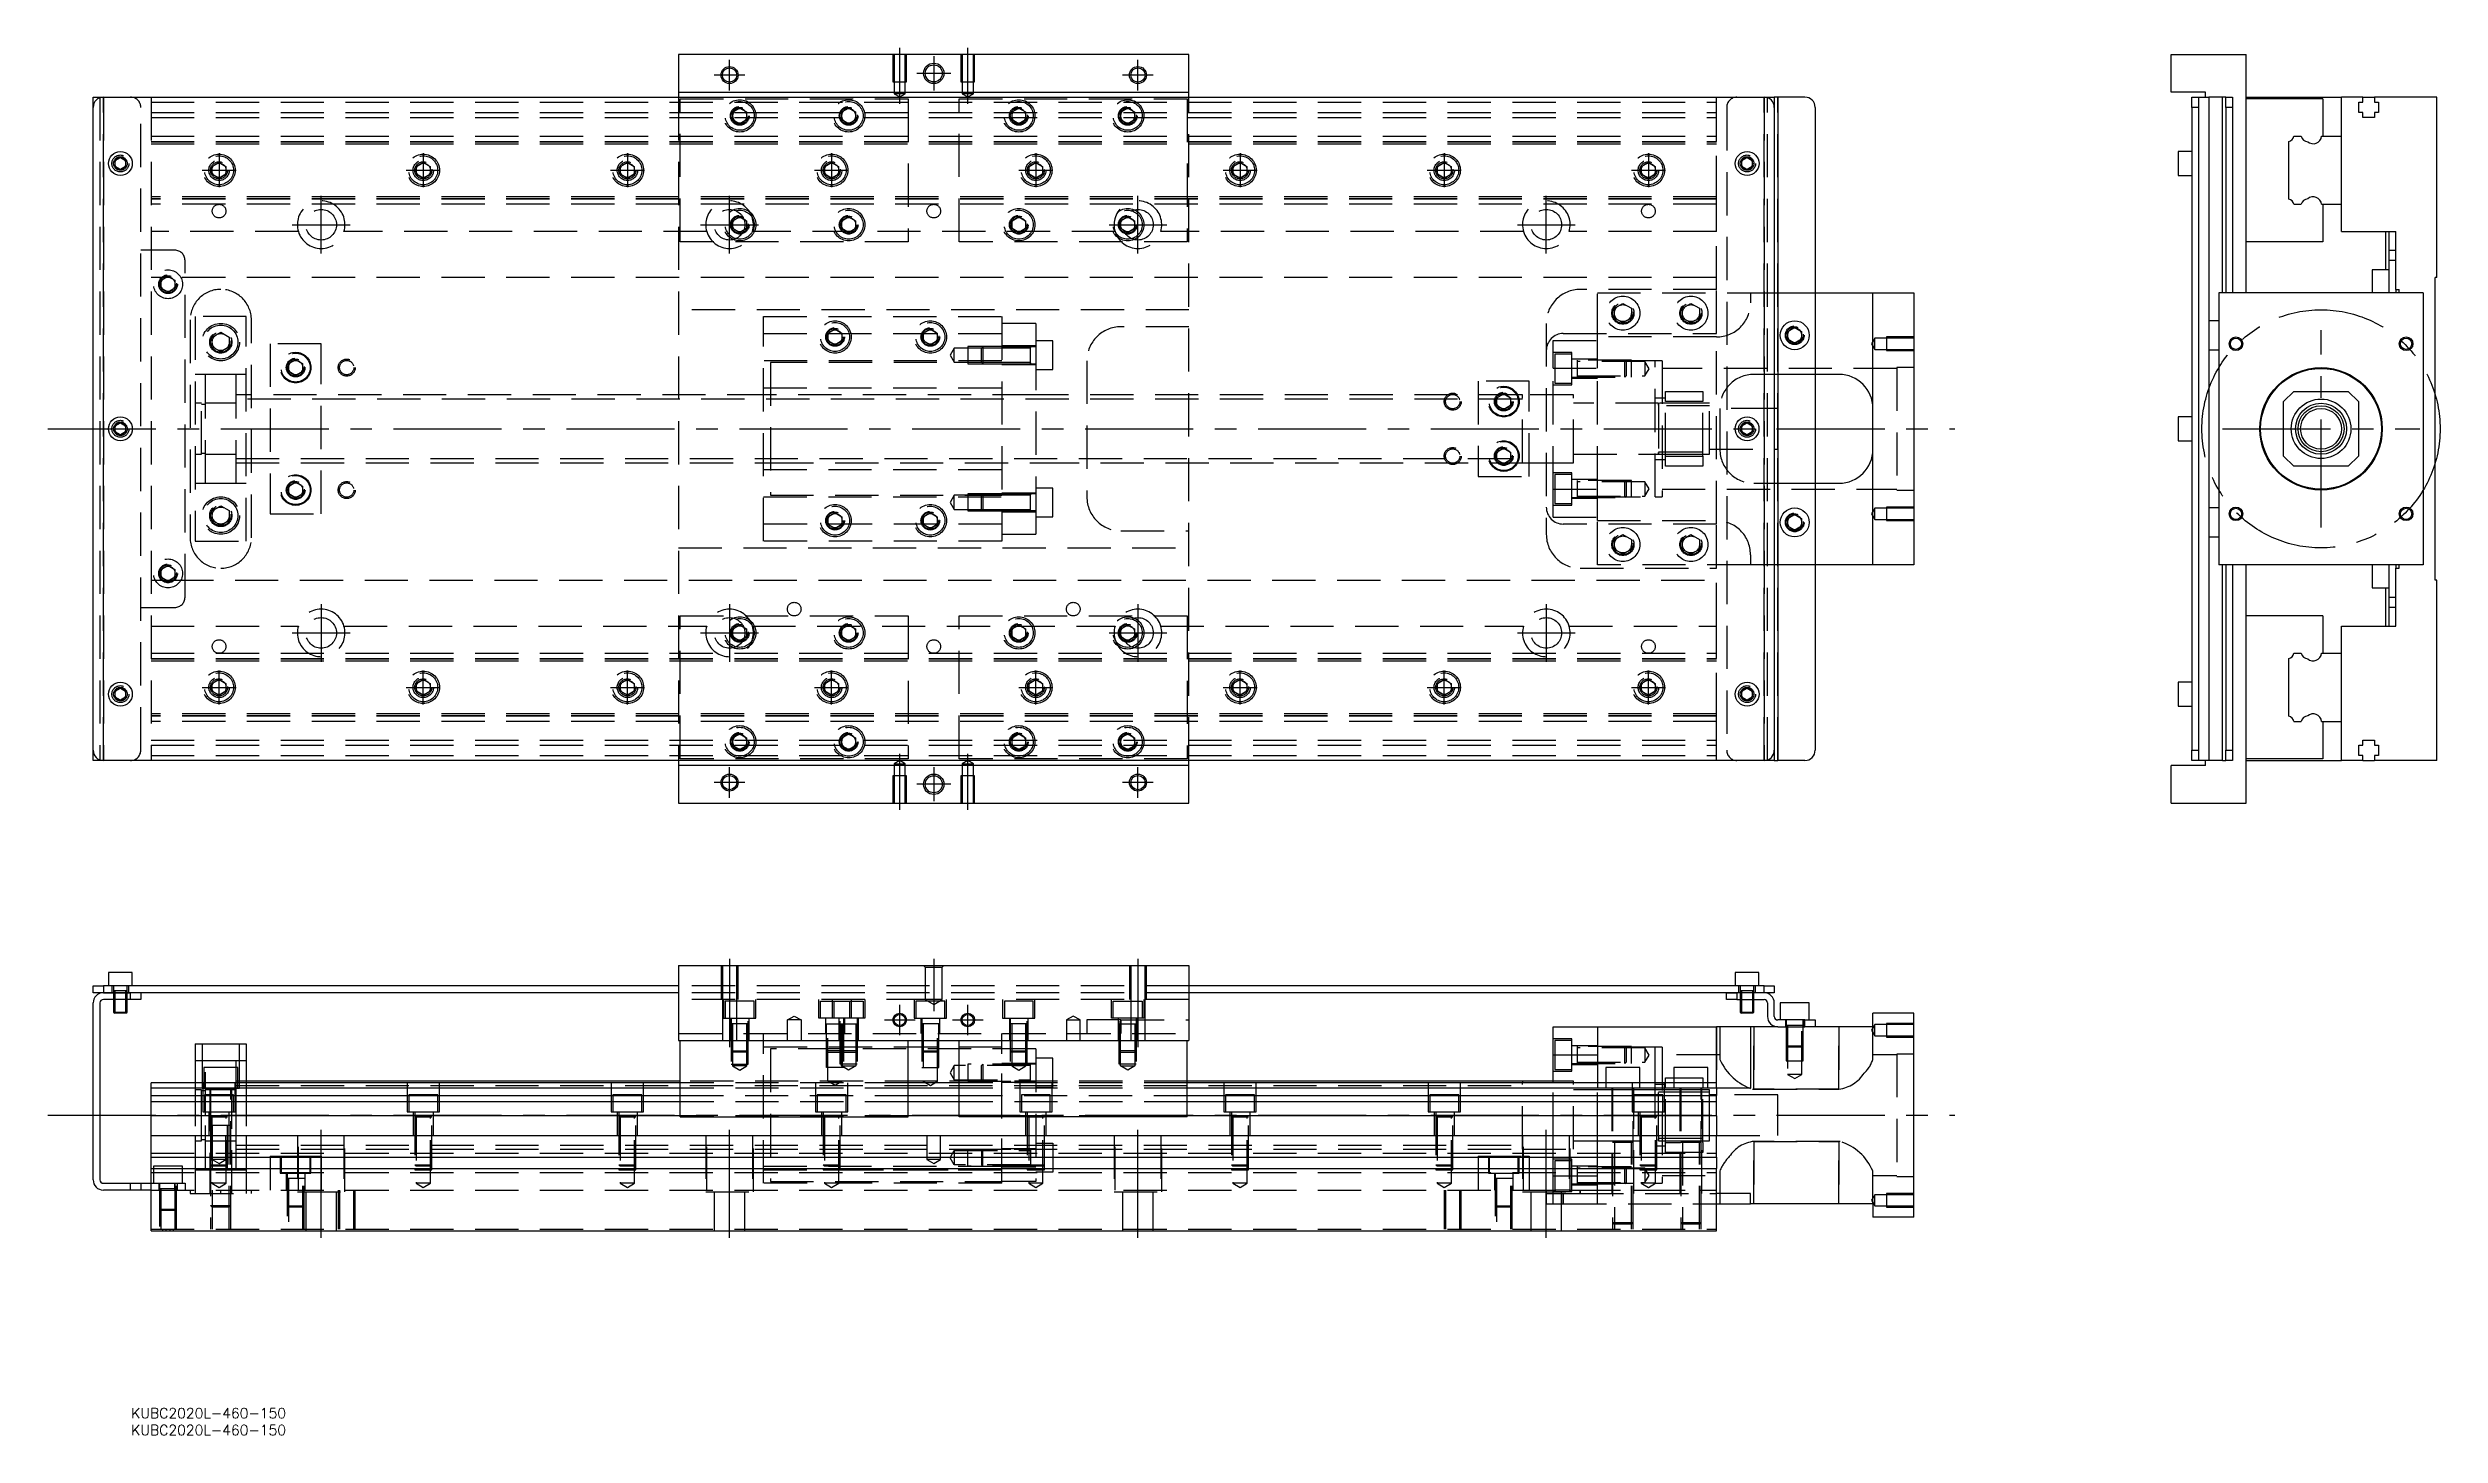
# Model space of a CAD drawing. Extents: x -13 to 690, y -296 to 112.
import ezdxf

# ---------------------------------------------------------------- set-up
doc = ezdxf.new("R2010")
doc.units = 0
doc.linetypes.add('CENTER', pattern=[50.8, 31.75, -6.35, 6.35, -6.35])
doc.linetypes.add('DASHED', pattern=[19.05, 12.7, -6.35])
doc.layers.get('0').update_dxf_attribs({"linetype": 'CONTINUOUS'})
doc.layers.add('CENTER', color=1, linetype='CENTER')
doc.styles.get("Standard").update_dxf_attribs({"font": 'txt.shx', "height": 3, "bigfont": 'bigfont.shx'})

# ---------------------------------------------------------------- blocks, each defined once
blk = doc.blocks.new('*U2')
at = {"color": 7, "linetype": 'CONTINUOUS'}
blk.add_text('KUBC2020L-460-150', height=3, dxfattribs=at).set_placement((11.17, -295.84))
blk = doc.blocks.new('*U3')
at = {"color": 7, "linetype": 'CONTINUOUS'}
blk.add_text('KUBC2020L-460-150', height=3, dxfattribs=at).set_placement((11.17, -290.88))

msp = doc.modelspace()

# ---------------------------------------------------------------- linework, layer by layer
at = {"color": 7, "linetype": 'CONTINUOUS'}
for p, q in [((322, 110), (172, 110)), ((172, 110), (172, 99)), ((322, 99), (322, 110)), ((610.65, 110), (632.65, 110)), ((610.65, 99), (610.65, 110)), ((632.65, 40), (632.65, 110)), ((172, 99), (322, 99)), ((172, 99), (172, 97.5)), ((322, 97.5), (322, 99)), ((620.65, 99), (610.65, 99)), ((620.65, 97.5), (620.65, 99)), ((0, 94.5), (0, 97.5)), ((0, 97.5), (3, 97.5)), ((0, -94.5), (0, 94.5)), ((3, 97.5), (491, 97.5)), ((491, 97.5), (494, 97.5)), ((494, 97.5), (494, 94.5)), ((495, 97.5), (494, 97.5)), ((494, 94.5), (494, -94.5)), ((495, 97.5), (495, -97.5)), ((503, 97.5), (495, 97.5)), ((506, 94.5), (506, -94.5)), ((616.65, 97.5), (618.65, 97.5)), ((616.65, 94.5), (616.65, 97.5)), ((618.65, 94.5), (616.65, 94.5)), ((616.65, 94.5), (616.65, -94.5)), ((618.65, 97.5), (621.65, 97.5)), ((618.65, 97.5), (618.65, 94.5)), ((618.65, 94.5), (618.65, -94.5)), ((621.65, 97.5), (621.65, 31.75)), ((625.65, 97.5), (621.65, 97.5)), ((625.65, 40), (625.65, 97.5)), ((626.65, 97.5), (625.65, 97.5)), ((626.65, 94.5), (626.65, 97.5)), ((626.65, 97.5), (628.65, 97.5)), ((628.65, 94.5), (626.65, 94.5)), ((626.65, 94.5), (626.65, 40)), ((628.65, 97.5), (628.65, 94.5)), ((628.65, 94.5), (628.65, 40)), ((632.65, 97.5), (660.65, 97.5)), ((655.15, 97), (632.65, 97)), ((655.15, 97), (655.15, 86)), ((660.65, 86), (660.65, 97.5)), ((666.95, 97.5), (660.65, 97.5)), ((665.8, 96), (666.95, 96)), ((665.8, 93), (665.8, 96)), ((666.95, 93), (665.8, 93)), ((666.95, 97.5), (670.35, 97.5)), ((666.95, 96), (666.95, 97.5)), ((666.95, 91.5), (666.95, 93)), ((670.35, 91.5), (666.95, 91.5)), ((670.35, 97.5), (670.35, 96)), ((688.65, 97.5), (670.35, 97.5)), ((670.35, 96), (671.5, 96)), ((670.35, 93), (670.35, 91.5)), ((671.5, 93), (670.35, 93)), ((671.5, 96), (671.5, 93)), ((688.65, 44.5), (688.65, 97.5)), ((645.15, 67.539608), (645.15, 84.460392)), ((646.689608, 86), (648.810392, 86)), ((654.831934, 86), (660.65, 86)), ((660.65, 66), (660.65, 86)), ((660.65, 66), (660.65, 86)), ((6.5, 78.866026), (8, 79.73205)), ((6.5, 77.133974), (6.5, 78.866026)), ((8, 79.73205), (9.5, 78.866026)), ((9.5, 78.866026), (9.5, 77.133974)), ((484.5, 78.866026), (486, 79.73205)), ((484.5, 77.133974), (484.5, 78.866026)), ((486, 79.73205), (487.5, 78.866026)), ((487.5, 78.866026), (487.5, 77.133974)), ((612.65, 81.5), (612.65, 78)), ((616.65, 81.5), (612.65, 81.5)), ((612.65, 78), (612.65, 74.5)), ((8, 76.26795), (6.5, 77.133974)), ((9.5, 77.133974), (8, 76.26795)), ((486, 76.26795), (484.5, 77.133974)), ((487.5, 77.133974), (486, 76.26795)), ((612.65, 74.5), (616.65, 74.5)), ((646.689608, 66), (648.810392, 66)), ((654.831934, 66), (660.65, 66)), ((655.15, 66), (655.15, 55)), ((660.65, 58), (660.65, 66)), ((660.65, 58), (676.65, 58)), ((673.65, 46.75), (673.65, 58)), ((674.65, 52.5), (674.65, 58)), ((676.65, 41), (676.65, 58)), ((655.15, 55), (632.65, 55)), ((674.65, 49.5), (674.65, 52.5)), ((674.65, 52.5), (676.65, 52.5)), ((676.65, 49.5), (674.65, 49.5)), ((674.65, 40), (674.65, 49.5)), ((669.65, 46.75), (669.65, 42.5)), ((674.65, 46.75), (669.65, 46.75)), ((669.65, 42.5), (669.65, 40)), ((688.15, -44.5), (688.15, 44.5)), ((688.65, 44.5), (688.15, 44.5)), ((505.995, 40.000006), (522.995, 40.000006)), ((522.995, 40.000006), (534.995, 40.000006)), ((522.995, -39.999994), (522.995, 40.000006)), ((534.995, 40.000006), (534.995, -39.999994)), ((624.65, 40), (624.65, -40)), ((684.65, 40), (624.65, 40)), ((676.65, 41), (677.65, 41)), ((676.65, 41), (676.65, 40)), ((677.65, 40), (677.65, 41)), ((684.65, 40), (684.65, -40)), ((497.995, 28.654706), (499.995, 29.809408)), ((497.995, 26.345306), (497.995, 28.654706)), ((499.995, 29.809408), (501.995, 28.654706)), ((501.995, 28.654706), (501.995, 26.345306)), ((621.65, 31.75), (621.65, 27.5)), ((624.65, 31.75), (621.65, 31.75)), ((499.995, 25.190604), (497.995, 26.345306)), ((501.995, 26.345306), (499.995, 25.190604)), ((621.65, 27.5), (621.65, 23.25)), ((621.65, 23.25), (621.65, -23.25)), ((621.65, 23.25), (624.65, 23.25)), ((512.995, 16.000006), (505.995, 16.000006)), ((646.65, 11), (643.65, 8)), ((643.65, -8), (643.65, 8)), ((646.65, 11), (662.65, 11)), ((665.65, 8), (662.65, 11)), ((665.65, 8), (665.65, -8)), ((6.5, 0.866026), (8, 1.73205)), ((6.5, -0.866026), (6.5, 0.866026)), ((8, 1.73205), (9.5, 0.866026)), ((9.5, 0.866026), (9.5, -0.866026)), ((484.495, 0.866032), (485.995, 1.732056)), ((484.495, -0.86602), (484.495, 0.866032)), ((485.995, 1.732056), (487.495, 0.866032)), ((487.495, 0.866032), (487.495, -0.86602)), ((612.65, 3.5), (612.65, 0)), ((616.65, 3.5), (612.65, 3.5)), ((8, -1.73205), (6.5, -0.866026)), ((9.5, -0.866026), (8, -1.73205)), ((485.995, -1.732044), (484.495, -0.86602)), ((487.495, -0.86602), (485.995, -1.732044)), ((612.65, 0), (612.65, -3.5)), ((612.65, -3.5), (616.65, -3.5)), ((643.65, -8), (646.65, -11)), ((662.65, -11), (646.65, -11)), ((662.65, -11), (665.65, -8)), ((505.995, -15.999994), (512.995, -15.999994)), ((497.995, -26.345294), (499.995, -25.190592)), ((497.995, -28.654694), (497.995, -26.345294)), ((499.995, -25.190592), (501.995, -26.345294)), ((501.995, -26.345294), (501.995, -28.654694)), ((621.65, -23.25), (621.65, -27.5)), ((624.65, -23.25), (621.65, -23.25)), ((621.65, -27.5), (621.65, -31.75)), ((499.995, -29.809396), (497.995, -28.654694)), ((501.995, -28.654694), (499.995, -29.809396)), ((621.65, -31.75), (621.65, -97.5)), ((621.65, -31.75), (624.65, -31.75)), ((522.995, -39.999994), (505.995, -39.999994)), ((534.995, -39.999994), (522.995, -39.999994)), ((684.65, -40), (624.65, -40)), ((625.65, -97.5), (625.65, -40)), ((626.65, -40), (626.65, -94.5)), ((628.65, -40), (628.65, -94.5)), ((632.65, -110), (632.65, -40)), ((669.65, -40), (669.65, -42.5)), ((674.65, -49.5), (674.65, -40)), ((676.65, -40), (676.65, -41)), ((676.65, -58), (676.65, -41)), ((676.65, -41), (677.65, -41)), ((677.65, -41), (677.65, -40)), ((669.65, -42.5), (669.65, -46.75)), ((669.65, -46.75), (674.65, -46.75)), ((673.65, -58), (673.65, -46.75)), ((688.65, -44.5), (688.15, -44.5)), ((688.65, -97.5), (688.65, -44.5)), ((655.15, -55), (632.65, -55)), ((655.15, -55), (655.15, -66)), ((674.65, -49.5), (676.65, -49.5)), ((674.65, -52.5), (674.65, -49.5)), ((676.65, -52.5), (674.65, -52.5)), ((674.65, -58), (674.65, -52.5)), ((660.65, -66), (660.65, -58)), ((660.65, -58), (676.65, -58)), ((645.15, -84.460392), (645.15, -67.539608)), ((646.689608, -66), (648.810392, -66)), ((654.831934, -66), (660.65, -66)), ((660.65, -86), (660.65, -66)), ((660.65, -86), (660.65, -66)), ((6.5, -77.133974), (8, -76.26795)), ((6.5, -78.866026), (6.5, -77.133974)), ((8, -76.26795), (9.5, -77.133974)), ((9.5, -77.133974), (9.5, -78.866026)), ((484.5, -77.133974), (486, -76.26795)), ((484.5, -78.866026), (484.5, -77.133974)), ((486, -76.26795), (487.5, -77.133974)), ((487.5, -77.133974), (487.5, -78.866026)), ((612.65, -74.5), (612.65, -78)), ((616.65, -74.5), (612.65, -74.5)), ((8, -79.73205), (6.5, -78.866026)), ((9.5, -78.866026), (8, -79.73205)), ((486, -79.73205), (484.5, -78.866026)), ((487.5, -78.866026), (486, -79.73205)), ((612.65, -78), (612.65, -81.5)), ((612.65, -81.5), (616.65, -81.5)), ((646.689608, -86), (648.810392, -86)), ((654.831934, -86), (660.65, -86)), ((655.15, -86), (655.15, -97)), ((660.65, -97.5), (660.65, -86)), ((0, -97.5), (0, -94.5)), ((3, -97.5), (0, -97.5)), ((491, -97.5), (3, -97.5)), ((172, -97.5), (172, -99)), ((322, -99), (322, -97.5)), ((494, -97.5), (491, -97.5)), ((494, -94.5), (494, -97.5)), ((494, -97.5), (495, -97.5)), ((503, -97.5), (495, -97.5)), ((616.65, -94.5), (618.65, -94.5)), ((616.65, -97.5), (616.65, -94.5)), ((618.65, -97.5), (616.65, -97.5)), ((618.65, -94.5), (618.65, -97.5)), ((621.65, -97.5), (618.65, -97.5)), ((620.65, -99), (620.65, -97.5)), ((625.65, -97.5), (621.65, -97.5)), ((625.65, -97.5), (626.65, -97.5)), ((626.65, -97.5), (626.65, -94.5)), ((626.65, -94.5), (628.65, -94.5)), ((628.65, -97.5), (626.65, -97.5)), ((628.65, -94.5), (628.65, -97.5)), ((655.15, -97), (632.65, -97)), ((632.65, -97.5), (660.65, -97.5)), ((666.95, -97.5), (660.65, -97.5)), ((665.8, -93), (666.95, -93)), ((665.8, -96), (665.8, -93)), ((666.95, -96), (665.8, -96)), ((666.95, -91.5), (670.35, -91.5)), ((666.95, -93), (666.95, -91.5)), ((666.95, -97.5), (666.95, -96)), ((666.95, -97.5), (670.35, -97.5)), ((670.35, -91.5), (670.35, -93)), ((670.35, -93), (671.5, -93)), ((670.35, -96), (670.35, -97.5)), ((671.5, -96), (670.35, -96)), ((688.65, -97.5), (670.35, -97.5)), ((671.5, -93), (671.5, -96)), ((322, -99), (172, -99)), ((172, -99), (172, -110)), ((322, -110), (322, -99)), ((610.65, -110), (610.65, -99)), ((620.65, -99), (610.65, -99)), ((172, -110), (322, -110)), ((610.65, -110), (632.65, -110)), ((11.5, -159.79), (4.5, -159.79)), ((4.5, -159.79), (4.5, -163.79)), ((11.5, -163.79), (11.5, -159.79)), ((172, -157.79), (172, -179.79)), ((172, -157.79), (322, -157.79)), ((322, -157.79), (322, -179.79)), ((489.495, -159.79), (482.495, -159.79)), ((482.495, -159.79), (482.495, -163.79)), ((489.495, -163.79), (489.495, -159.79)), ((0, -165.79), (0, -163.79)), ((0, -163.79), (3, -163.79)), ((3, -165.79), (0, -165.79)), ((3, -163.79), (3, -165.79)), ((172, -163.79), (3, -163.79)), ((11, -165.79), (3, -165.79)), ((3, -165.79), (11, -165.79)), ((11, -167.79), (3, -167.79)), ((6, -167.79002), (6, -171.44)), ((6.35, -167.79002), (6.35, -171.79)), ((9.65, -171.79), (9.65, -167.79002)), ((10, -171.44), (10, -167.79002)), ((172, -165.79), (11, -165.79)), ((11, -167.79), (11, -165.79)), ((14, -167.79), (11, -167.79)), ((14, -165.79), (14, -167.79)), ((491, -163.79), (322, -163.79)), ((483, -165.79), (322, -165.79)), ((479.995, -167.79), (479.995, -165.79)), ((482.995, -167.79), (479.995, -167.79)), ((482.995, -165.79), (482.995, -167.79)), ((490.995, -165.79), (482.995, -165.79)), ((490.995, -165.79), (482.995, -165.79)), ((482.995, -167.79), (490.995, -167.79)), ((483.995, -167.79002), (483.995, -171.44)), ((484.345, -167.79002), (484.345, -171.79)), ((487.645, -171.79), (487.645, -167.79002)), ((487.995, -171.44), (487.995, -167.79002)), ((490.995, -165.79), (490.995, -163.79)), ((490.995, -163.79), (493.995, -163.79)), ((493.995, -165.79), (490.995, -165.79)), ((493.995, -163.79), (493.995, -165.79)), ((0, -220.79), (0, -168.79)), ((2, -168.79), (2, -220.79)), ((6, -171.44), (10, -171.44)), ((6, -171.44), (6.35, -171.79)), ((9.65, -171.79), (6.35, -171.79)), ((9.65, -171.79), (10, -171.44)), ((483.995, -171.44), (487.995, -171.44)), ((483.995, -171.44), (484.345, -171.79)), ((487.645, -171.79), (484.345, -171.79)), ((487.645, -171.79), (487.995, -171.44)), ((491.995, -168.79), (491.995, -172.79)), ((493.995, -172.79), (493.995, -168.79)), ((502.995, -173.79), (494.995, -173.79)), ((504.245, -168.79), (495.745, -168.79)), ((495.745, -168.79), (495.745, -173.79)), ((502.995, -175.79), (502.995, -173.79)), ((502.995, -173.79), (505.995, -173.79)), ((504.245, -173.79), (504.245, -168.79)), ((505.995, -173.79), (505.995, -175.79)), ((522.995, -175.79), (522.995, -171.79)), ((534.995, -171.79), (522.995, -171.79)), ((534.995, -231.79), (534.995, -171.79)), ((30, -180.79), (45, -180.79)), ((30, -180.79), (30, -192.29)), ((45, -180.79), (45, -192.29)), ((172, -179.79), (322, -179.79)), ((172.5, -202.29), (172.5, -179.79)), ((239.5, -202.29), (239.5, -179.79)), ((254.5, -202.29), (254.5, -179.79)), ((321.5, -202.29), (321.5, -179.79)), ((428.995, -175.79), (441.995, -175.79)), ((428.995, -184.00658), (428.995, -175.79)), ((441.995, -175.79), (476.995, -175.79)), ((441.995, -175.79), (441.995, -192.29)), ((476.995, -192.29), (476.995, -175.79)), ((486.995, -175.79), (476.995, -175.79)), ((494.995, -175.79), (486.995, -175.79)), ((486.995, -175.79), (486.995, -193.79)), ((494.995, -175.79), (502.995, -175.79)), ((505.995, -175.79), (502.995, -175.79)), ((522.995, -175.79), (505.995, -175.79)), ((428.995, -184.00658), (441.995, -184.00658)), ((428.995, -192.29), (428.995, -184.00658)), ((454.495, -187.79), (444.495, -187.79)), ((444.495, -187.79), (444.495, -192.29)), ((454.495, -192.29), (454.495, -187.79)), ((474.495, -187.79), (464.495, -187.79)), ((464.495, -187.79), (464.495, -192.29)), ((474.495, -192.29), (474.495, -187.79)), ((172.5, -192.29), (17, -192.29)), ((17, -235.79), (17, -192.29)), ((172.5, -193.829608), (17, -193.829608)), ((17, -195.950392), (172.5, -195.950392)), ((172.5, -191.79), (45, -191.79)), ((254.5, -192.29), (239.5, -192.29)), ((254.5, -193.829608), (239.5, -193.829608)), ((239.5, -195.950392), (254.5, -195.950392)), ((420, -191.79), (321.5, -191.79)), ((477, -192.29), (321.5, -192.29)), ((477, -193.829608), (321.5, -193.829608)), ((321.5, -195.950392), (477, -195.950392)), ((420, -191.79), (419.995, -191.79)), ((419.995, -191.79), (419.995, -192.29)), ((420, -191.79), (419.995, -191.79)), ((428.995, -191.79), (419.995, -191.79)), ((476.995, -193.829608), (476.995, -192.29)), ((486.995, -193.79), (476.995, -193.79)), ((476.995, -193.829608), (476.995, -195.950392)), ((476.995, -197.860532), (476.995, -195.950392)), ((172.5, -197.860532), (17, -197.860532)), ((172.5, -201.971934), (17, -201.971934)), ((172.5, -202.29), (239.5, -202.29)), ((254.5, -197.860532), (239.5, -197.860532)), ((254.5, -201.971934), (239.5, -201.971934)), ((321.5, -202.29), (254.5, -202.29)), ((477, -197.860532), (321.5, -197.860532)), ((477, -201.971934), (321.5, -201.971934)), ((476.995, -201.971934), (476.995, -197.860532)), ((476.995, -201.971934), (476.995, -207.79)), ((17, -207.79), (477, -207.79)), ((476.995, -214.09), (476.995, -207.79)), ((17, -214.09), (477, -214.09)), ((17, -217.49), (477, -217.49)), ((35, -217.49), (35, -217.79)), ((476.995, -214.09), (476.995, -217.49)), ((476.995, -235.79), (476.995, -217.49)), ((3, -221.79), (11, -221.79)), ((11, -223.79), (3, -223.79)), ((11, -223.79), (11, -221.79)), ((11, -221.79), (14, -221.79)), ((14, -223.79), (11, -223.79)), ((14, -221.79), (14, -223.79)), ((14, -221.79), (17, -221.79)), ((17, -223.79), (14, -223.79)), ((24.500006, -223.39), (19.499994, -223.39)), ((24.500006, -223.39), (19.499994, -223.39)), ((24.500006, -223.39), (19.499994, -223.39)), ((486.995, -224.79), (476.995, -224.79)), ((486.995, -227.79), (486.995, -224.79)), ((476.995, -227.79), (486.995, -227.79)), ((522.995, -227.79), (486.995, -227.79)), ((522.995, -227.79), (522.995, -231.79)), ((534.995, -231.79), (522.995, -231.79)), ((17, -235.79), (477, -235.79))]:
    msp.add_line(p, q, dxfattribs=at)
at = {"color": 3, "linetype": 'DASHED'}
for p, q in [((235.000006, 110), (235.000006, 102)), ((235.35, 110), (235.35, 102)), ((238.65, 102), (238.65, 110)), ((238.999994, 102), (238.999994, 110)), ((255.000006, 110), (255.000006, 102)), ((255.35, 110), (255.35, 102)), ((258.65, 102), (258.65, 110)), ((258.999994, 102), (258.999994, 110)), ((235.000006, 102), (238.999994, 102)), ((235.35, 102), (235.35, 98.5)), ((238.65, 98.5), (235.35, 98.5)), ((235.35, 98.5), (237, 97.547372)), ((237, 97.547372), (238.65, 98.5)), ((238.65, 98.5), (238.65, 102)), ((255.000006, 102), (258.999994, 102)), ((255.35, 102), (255.35, 98.5)), ((258.65, 98.5), (255.35, 98.5)), ((255.35, 98.5), (257, 97.547372)), ((257, 97.547372), (258.65, 98.5)), ((258.65, 98.5), (258.65, 102)), ((2, 97.5), (2, -97.5)), ((3, 97.5), (3, -97.5)), ((3, -97.5), (3, 97.5)), ((3, -97.5), (3, 97.5)), ((3, 97.5), (3, -97.5)), ((14, -94.5), (14, 94.5)), ((17, 97.5), (17, -97.5)), ((17, 96), (477, 96)), ((17, 93), (477, 93)), ((17, 91.5), (477, 91.5)), ((172, 97.5), (172, -97.5)), ((172.5, 97), (239.5, 97)), ((172.5, 55), (172.5, 97)), ((187.5, 92), (187.512884, 92.253488)), ((188, 93.1547), (190, 94.309402)), ((188, 90.8453), (188, 93.1547)), ((190, 94.309402), (192, 93.1547)), ((192, 93.1547), (192, 90.8453)), ((220, 93.1547), (222, 94.309402)), ((220, 90.8453), (220, 93.1547)), ((222, 94.309402), (224, 93.1547)), ((224, 93.1547), (224, 90.8453)), ((224.483582, 92.286038), (224.5, 92)), ((239.5, 97), (239.5, 55)), ((254.5, 55), (254.5, 97)), ((254.5, 97), (321.5, 97)), ((270, 93.1547), (272, 94.309402)), ((270, 90.8453), (270, 93.1547)), ((272, 94.309402), (274, 93.1547)), ((274, 93.1547), (274, 90.8453)), ((274.483582, 92.286038), (274.5, 92)), ((302, 93.1547), (304, 94.309402)), ((302, 90.8453), (302, 93.1547)), ((304, 94.309402), (306, 93.1547)), ((306, 93.1547), (306, 90.8453)), ((306.483582, 92.286038), (306.5, 92)), ((321.5, 97), (321.5, 55)), ((322, -97.5), (322, 97.5)), ((477, 86), (477, 97.5)), ((480, 94.5), (480, -94.5)), ((491, -97.5), (491, 97.5)), ((491, 97.5), (491, -97.5)), ((492, -97.5), (492, 97.5)), ((495, -97.5), (495, 97.5)), ((17, 86), (477, 86)), ((17, 84.460392), (477, 84.460392)), ((17, 84.403994), (477, 84.403994)), ((190, 89.690598), (188, 90.8453)), ((192, 90.8453), (190, 89.690598)), ((222, 89.690598), (220, 90.8453)), ((224, 90.8453), (222, 89.690598)), ((272, 89.690598), (270, 90.8453)), ((274, 90.8453), (272, 89.690598)), ((304, 89.690598), (302, 90.8453)), ((306, 90.8453), (304, 89.690598)), ((477, 84.460392), (477, 86)), ((477, 67.539608), (477, 84.460392)), ((6, 78), (6.023172, 78.30356)), ((17, 83.8), (477, 83.8)), ((35, 77.1547), (37, 78.309402)), ((37, 78.309402), (39, 77.1547)), ((95, 77.1547), (97, 78.309402)), ((97, 78.309402), (99, 77.1547)), ((155, 77.1547), (157, 78.309402)), ((157, 78.309402), (159, 77.1547)), ((215, 77.1547), (217, 78.309402)), ((217, 78.309402), (219, 77.1547)), ((275, 77.1547), (277, 78.309402)), ((277, 78.309402), (279, 77.1547)), ((335, 77.1547), (337, 78.309402)), ((337, 78.309402), (339, 77.1547)), ((395, 77.1547), (397, 78.309402)), ((397, 78.309402), (399, 77.1547)), ((455, 77.1547), (457, 78.309402)), ((457, 78.309402), (459, 77.1547)), ((487.973226, 78.326156), (488, 78)), ((34.5, 76), (34.534018, 76.411016)), ((35, 74.8453), (35, 77.1547)), ((37, 73.690598), (35, 74.8453)), ((39, 74.8453), (37, 73.690598)), ((39, 77.1547), (39, 74.8453)), ((95, 74.8453), (95, 77.1547)), ((97, 73.690598), (95, 74.8453)), ((99, 74.8453), (97, 73.690598)), ((99, 77.1547), (99, 74.8453)), ((99.483582, 76.286038), (99.5, 76)), ((154.5, 76), (154.534018, 76.411016)), ((155, 74.8453), (155, 77.1547)), ((157, 73.690598), (155, 74.8453)), ((159, 74.8453), (157, 73.690598)), ((159, 77.1547), (159, 74.8453)), ((215, 74.8453), (215, 77.1547)), ((217, 73.690598), (215, 74.8453)), ((219, 74.8453), (217, 73.690598)), ((219, 77.1547), (219, 74.8453)), ((219.483582, 76.286038), (219.5, 76)), ((275, 74.8453), (275, 77.1547)), ((277, 73.690598), (275, 74.8453)), ((279, 74.8453), (277, 73.690598)), ((279, 77.1547), (279, 74.8453)), ((279.483582, 76.286038), (279.5, 76)), ((334.5, 76), (334.534018, 76.411016)), ((335, 74.8453), (335, 77.1547)), ((337, 73.690598), (335, 74.8453)), ((339, 74.8453), (337, 73.690598)), ((339, 77.1547), (339, 74.8453)), ((395, 74.8453), (395, 77.1547)), ((397, 73.690598), (395, 74.8453)), ((399, 74.8453), (397, 73.690598)), ((399, 77.1547), (399, 74.8453)), ((399.483582, 76.286038), (399.5, 76)), ((454.5, 76), (454.534018, 76.411016)), ((455, 74.8453), (455, 77.1547)), ((457, 73.690598), (455, 74.8453)), ((459, 74.8453), (457, 73.690598)), ((459, 77.1547), (459, 74.8453)), ((477, 68.2), (17, 68.2)), ((477, 67.596006), (17, 67.596006)), ((477, 67.539608), (17, 67.539608)), ((477, 66), (17, 66)), ((477, 66), (477, 67.539608)), ((477, 58), (477, 66)), ((60.291796, 58), (17, 58)), ((180.291796, 58), (73.708204, 58)), ((188, 61.1547), (190, 62.309402)), ((188, 58.8453), (188, 61.1547)), ((190, 57.690598), (188, 58.8453)), ((190, 62.309402), (192, 61.1547)), ((192, 58.8453), (190, 57.690598)), ((192, 61.1547), (192, 58.8453)), ((192.483582, 60.286038), (192.5, 60)), ((300.291796, 58), (193.708204, 58)), ((219.5, 60), (219.518502, 60.303588)), ((220, 61.1547), (222, 62.309402)), ((220, 58.8453), (220, 61.1547)), ((222, 57.690598), (220, 58.8453)), ((222, 62.309402), (224, 61.1547)), ((224, 58.8453), (222, 57.690598)), ((224, 61.1547), (224, 58.8453)), ((270, 61.1547), (272, 62.309402)), ((270, 58.8453), (270, 61.1547)), ((272, 57.690598), (270, 58.8453)), ((272, 62.309402), (274, 61.1547)), ((274, 58.8453), (272, 57.690598)), ((274, 61.1547), (274, 58.8453)), ((274.483582, 60.286038), (274.5, 60)), ((301.5, 60), (301.512884, 60.253488)), ((302, 61.1547), (304, 62.309402)), ((302, 58.8453), (302, 61.1547)), ((304, 57.690598), (302, 58.8453)), ((304, 62.309402), (306, 61.1547)), ((306, 58.8453), (304, 57.690598)), ((306, 61.1547), (306, 58.8453)), ((420.291796, 58), (313.708204, 58)), ((477, 58), (433.708204, 58)), ((477, 41), (477, 58)), ((24, 52.5), (14, 52.5)), ((27, -49.5), (27, 49.5)), ((239.5, 55), (172.5, 55)), ((321.5, 55), (254.5, 55)), ((21.359688, 44.5), (17, 44.5)), ((20, 43.6547), (22, 44.809402)), ((20, 41.3453), (20, 43.6547)), ((22, 44.809402), (24, 43.6547)), ((477, 44.5), (22.640312, 44.5)), ((24, 43.6547), (24, 41.3453)), ((24.483582, 42.786038), (24.5, 42.5)), ((22, 40.190598), (20, 41.3453)), ((24, 41.3453), (22, 40.190598)), ((476.995, 41.000006), (436.995, 41.000006)), ((441.995, 27.000006), (441.995, 40.000006)), ((441.995, 40.000006), (486.995, 40.000006)), ((446.995, 35.443382), (449.495, 36.886758)), ((446.995, 32.55663), (446.995, 35.443382)), ((449.495, 36.886758), (451.995, 35.443382)), ((451.995, 35.443382), (451.995, 32.55663)), ((466.995, 35.443382), (469.495, 36.886758)), ((466.995, 32.55663), (466.995, 35.443382)), ((469.495, 36.886758), (471.995, 35.443382)), ((471.995, 35.443382), (471.995, 32.55663)), ((476.995, 28.000006), (476.995, 41.000006)), ((486.995, 40.000006), (486.995, 37.000006)), ((486.995, 40.000006), (493.995, 40.000006)), ((493.995, 40.000006), (505.995, 40.000006)), ((28.5, 32), (28.5, -32)), ((45, 33), (30, 33)), ((30, 33), (30, -33)), ((35, 26.943376), (37.5, 28.386752)), ((37.5, 28.386752), (40, 26.943376)), ((45, -33), (45, 33)), ((46.5, -32), (46.5, 32)), ((322, 35), (172, 35)), ((197, 33), (267, 33)), ((197, -33), (197, 33)), ((216, 28.1547), (218, 29.309402)), ((216, 25.8453), (216, 28.1547)), ((218, 29.309402), (220, 28.1547)), ((220, 28.1547), (220, 25.8453)), ((244, 28.1547), (246, 29.309402)), ((244, 25.8453), (244, 28.1547)), ((246, 29.309402), (248, 28.1547)), ((248, 28.1547), (248, 25.8453)), ((267, 33), (267, -33)), ((277, 31), (267, 31)), ((277, 31), (277, 24.098756)), ((322, 30), (302, 30)), ((426.995, 31.000006), (426.995, -30.999994)), ((449.495, 31.113254), (446.995, 32.55663)), ((451.995, 32.55663), (449.495, 31.113254)), ((452.472798, 34.364312), (452.495, 34.000006)), ((466.495, 34.000006), (466.515026, 34.346062)), ((469.495, 31.113254), (466.995, 32.55663)), ((471.995, 32.55663), (469.495, 31.113254)), ((35, 24.056624), (35, 26.943376)), ((37.5, 22.613248), (35, 24.056624)), ((40, 24.056624), (37.5, 22.613248)), ((40, 26.943376), (40, 24.056624)), ((40.477798, 25.864306), (40.5, 25.5)), ((52, 25), (52, -25)), ((67, 25), (52, 25)), ((67, -25), (67, 25)), ((197, 28), (267, 28)), ((215.5, 27), (215.518502, 27.303588)), ((218, 24.690598), (216, 25.8453)), ((220, 25.8453), (218, 24.690598)), ((246, 24.690598), (244, 25.8453)), ((248, 25.8453), (246, 24.690598)), ((248.483582, 27.286038), (248.5, 27)), ((253, 23.750636), (251.787564, 21.650636)), ((251.787564, 21.650636), (253, 19.550636)), ((253, 19.550636), (253, 23.750636)), ((257, 23.750636), (253, 23.750636)), ((257, 24.15063), (257, 19.15064)), ((261.39998, 24.15063), (257, 24.15063)), ((260.99998, 23.750636), (257, 23.750636)), ((261.4, 24.150636), (261, 23.750636)), ((261, 19.550636), (261, 23.750636)), ((267, 23.750636), (261, 23.750636)), ((267, 23.750636), (261, 23.750636)), ((261.4, 24.150636), (261.4, 19.150636)), ((267, 24.150636), (261.4, 24.150636)), ((267, 24.15063), (261.4, 24.15063)), ((277, 24.400636), (267, 24.400636)), ((277, 24.098756), (267, 24.098756)), ((275.405, 24.150636), (267.00002, 24.150636)), ((275.4, 23.750636), (267.00002, 23.750636)), ((277, 24.150636), (275.395, 24.150636)), ((275.4, 19.15063), (275.4, 24.15064)), ((275.4, 19.15063), (275.4, 24.15064)), ((275.4, 23.893236), (275.4, 24.150636)), ((275.4, 24.150636), (275.4, 23.893186)), ((282, 25.900636), (277, 25.900636)), ((277, 24.098756), (277, -24.098756)), ((282, 17.400636), (282, 25.900636)), ((428.995, 17.783426), (428.995, 26.000006)), ((428.995, 26.000006), (441.995, 26.000006)), ((434.495, 22.427676), (428.995, 22.427676)), ((429.495, 21.927676), (429.495, 13.427676)), ((434.495, 21.927676), (429.495, 21.927676)), ((431.995, 28.000006), (476.995, 28.000006)), ((434.495, 12.927676), (434.495, 22.427676)), ((441.995, 17.783426), (441.995, 27.000006)), ((476.995, 27.000006), (441.995, 27.000006)), ((441.995, 17.783426), (441.995, 26.000006)), ((476.995, -27.999994), (476.995, 28.000006)), ((502.478582, 27.786044), (502.495, 27.500006)), ((523.495, 26.650006), (522.542372, 25.000006)), ((522.542372, 25.000006), (523.495, 23.350006)), ((523.495, 23.350006), (523.495, 26.650006)), ((526.995, 26.650006), (523.495, 26.650006)), ((523.495, 23.350006), (526.995, 23.350006)), ((526.995, 27), (526.995, 23.000012)), ((534.995, 27), (526.995, 27)), ((534.995, 26.650006), (526.995, 26.650006)), ((526.995, 23.350006), (534.995, 23.350006)), ((526.995, 23.000012), (534.995, 23.000012)), ((33, 16), (30, 16)), ((33, -16), (33, 16)), ((42, 16), (33, 16)), ((42, 16), (33, 16)), ((42, -16), (42, 16)), ((45, 16), (42, 16)), ((57.5, 19.1547), (59.5, 20.309402)), ((57.5, 16.8453), (57.5, 19.1547)), ((59.5, 15.690598), (57.5, 16.8453)), ((59.5, 20.309402), (61.5, 19.1547)), ((61.5, 16.8453), (59.5, 15.690598)), ((61.5, 19.1547), (61.5, 16.8453)), ((61.983582, 18.286038), (62, 18)), ((267, 20), (197, 20)), ((199, 19.5), (199, -19.5)), ((267, 19.5), (199, 19.5)), ((253, 19.550636), (257, 19.550636)), ((257, 19.550636), (260.99998, 19.550636)), ((257, 19.15064), (261.39998, 19.15064)), ((261, 19.550636), (267, 19.550636)), ((261, 19.550636), (261.4, 19.150636)), ((261, 19.550636), (267, 19.550636)), ((261.4, 19.15064), (267, 19.15064)), ((261.4, 19.150636), (267, 19.150636)), ((267, 18.900636), (277, 18.900636)), ((267.00002, 19.550636), (275.4, 19.550636)), ((267.00002, 19.150636), (275.405, 19.150636)), ((275.395, 19.150636), (277, 19.150636)), ((275.4, 19.408102), (275.4, 19.150636)), ((275.4, 19.150636), (275.4, 19.408084)), ((277, 17.400636), (282, 17.400636)), ((292, 20), (292, -20)), ((428.995, 17.783426), (441.995, 17.783426)), ((428.995, -17.783414), (428.995, 17.783426)), ((441.995, 20.427676), (434.495, 20.427676)), ((451.995, 20.17767), (434.495, 20.17767)), ((434.495, 15.17768), (451.995, 15.17768)), ((434.495, 14.927676), (441.995, 14.927676)), ((436.095, 20.17768), (436.095, 15.17767)), ((455.995, 19.777676), (436.095, 19.777676)), ((436.095, 15.577676), (455.995, 15.577676)), ((458.995, 20.000006), (441.995, 20.000006)), ((458.995, 20.000006), (441.995, 20.000006)), ((441.995, -17.783414), (441.995, 17.783426)), ((441.995, -17.783414), (441.995, 17.783426)), ((450.095, 15.177676), (450.095, 20.177676)), ((450.495, 19.777676), (450.095, 20.177676)), ((450.095, 15.177676), (450.495, 15.577676)), ((450.495, 19.777676), (450.495, 15.577676)), ((451.995, 15.17768), (451.995, 20.17767)), ((455.995, 19.777676), (455.995, 15.577676)), ((457.207436, 17.677676), (455.995, 19.777676)), ((455.995, 15.577676), (457.207436, 17.677676)), ((458.995, -19.999994), (458.995, 20.000006)), ((460.995, 20.000006), (458.995, 20.000006)), ((460.995, 20.000006), (460.995, -19.999994)), ((529.995, 17.750006), (460.995, 17.750006)), ((493.995, 16.000006), (487.995, 16.000006)), ((505.995, 16.000006), (493.995, 16.000006)), ((529.995, 18.000006), (529.995, -17.999994)), ((534.995, 18.000006), (529.995, 18.000006)), ((31.85, 7.5), (30, 7.5)), ((31.85, -7.5), (31.85, 7.5)), ((33, 7.15), (31.85, 7.15)), ((42, 7.5), (33, 7.5)), ((42, 7.5), (33, 7.5)), ((198.99998, 10), (42, 10)), ((420, 8.75), (42, 8.75)), ((197, 12), (267, 12)), ((277, 10), (199, 10)), ((277, 10), (199, 10)), ((277, 9.999994), (199, 9.999994)), ((419.995, 10.000006), (277.00002, 10)), ((422, 14), (407, 14)), ((407, 14), (407, -14)), ((412, 8), (412.018502, 8.303588)), ((412.5, 9.1547), (414.5, 10.309402)), ((412.5, 6.8453), (412.5, 9.1547)), ((414.5, 10.309402), (416.5, 9.1547)), ((416.5, 9.1547), (416.5, 6.8453)), ((419.995, -9.999994), (419.995, 10.000006)), ((434.995, 10.000006), (419.995, 10.000006)), ((422, -14), (422, 14)), ((428.995, 12.927676), (434.495, 12.927676)), ((434.995, 10.000006), (428.995, 10.000006)), ((429.495, 13.427676), (434.495, 13.427676)), ((434.995, -9.999994), (434.995, 10.000006)), ((434.995, -9.999994), (434.995, 10.000006)), ((460, 7.500006), (434.995, 7.500006)), ((459.99, 7.500006), (434.995, 7.500006)), ((461.995, 9.000006), (458.995, 9.000006)), ((472.995, 7.500006), (459.99, 7.500006)), ((460, 7.500006), (459.99, 7.500006)), ((459.995, 6.95099), (459.995, 7.500006)), ((459.995, 7.500006), (459.995, 6.951134)), ((472.995, 7.500006), (460, 7.500006)), ((461.995, 11.000006), (472.995, 11.000006)), ((461.995, 8.000006), (461.995, 11.000006)), ((472.995, 8.000006), (461.995, 8.000006)), ((461.995, -7.999994), (461.995, 8.000006)), ((472.995, 11.000006), (472.995, 8.000006)), ((472.995, -7.999994), (472.995, 8.000006)), ((474.995, 7.500006), (472.995, 7.500006)), ((474.995, -7.499994), (474.995, 7.500006)), ((9.973226, 0.326156), (10, 0)), ((414.5, 5.690598), (412.5, 6.8453)), ((416.5, 6.8453), (414.5, 5.690598)), ((459.995, 6.951134), (459.995, -6.950978)), ((474.995, 6.750006), (459.995, 6.750006)), ((493.995, 6.000006), (474.995, 6.000006)), ((477.995, 6.000006), (477.995, -5.999994)), ((483.995, 0.000006), (484.025168, 0.346072)), ((494.995, 6.000006), (493.995, 6.000006)), ((494.995, -5.999994), (494.995, 6.000006)), ((412.5, -6.8453), (414.5, -5.690598)), ((412.5, -9.1547), (412.5, -6.8453)), ((414.5, -5.690598), (416.5, -6.8453)), ((416.5, -6.8453), (416.5, -9.1547)), ((459.995, -6.749994), (474.995, -6.749994)), ((459.995, -7.499326), (459.995, -6.950956)), ((459.995, -6.950978), (459.995, -7.499994)), ((474.995, -5.999994), (493.995, -5.999994)), ((493.995, -5.999994), (494.995, -5.999994)), ((30, -7.5), (31.85, -7.5)), ((31.85, -7.15), (33, -7.15)), ((33, -7.5), (42, -7.5)), ((33, -7.5), (42, -7.5)), ((42, -8.75), (420, -8.75)), ((42, -10), (198.99998, -10)), ((197, -12), (267, -12)), ((199, -9.999994), (277, -9.999994)), ((199, -10), (277, -10)), ((199, -10), (277, -10)), ((277.00002, -10), (420.005, -10)), ((407, -14), (422, -14)), ((414.5, -10.309402), (412.5, -9.1547)), ((416.5, -9.1547), (414.5, -10.309402)), ((416.983582, -7.713962), (417, -8)), ((419.995, -9.999994), (434.995, -9.999994)), ((428.995, -9.999994), (434.995, -9.999994)), ((434.495, -12.927664), (428.995, -12.927664)), ((429.495, -13.427664), (429.495, -21.927664)), ((434.495, -13.427664), (429.495, -13.427664)), ((434.495, -22.427664), (434.495, -12.927664)), ((434.995, -7.499994), (460, -7.499994)), ((434.995, -7.499994), (459.99, -7.499994)), ((458.995, -8.999994), (461.995, -8.999994)), ((459.99, -7.499994), (472.995, -7.499994)), ((459.99, -7.499994), (460, -7.499994)), ((459.995, -7.499994), (459.995, -7.499326)), ((460, -7.499994), (472.995, -7.499994)), ((461.995, -7.999994), (472.995, -7.999994)), ((461.995, -10.999994), (461.995, -7.999994)), ((472.995, -10.999994), (461.995, -10.999994)), ((472.995, -7.499994), (474.995, -7.499994)), ((472.995, -7.999994), (472.995, -10.999994)), ((30, -16), (33, -16)), ((33, -16), (42, -16)), ((33, -16), (42, -16)), ((42, -16), (45, -16)), ((57.5, -16.8453), (59.5, -15.690598)), ((57.5, -19.1547), (57.5, -16.8453)), ((59.5, -20.309402), (57.5, -19.1547)), ((59.5, -15.690598), (61.5, -16.8453)), ((61.5, -19.1547), (59.5, -20.309402)), ((61.5, -16.8453), (61.5, -19.1547)), ((61.983582, -17.713962), (62, -18)), ((197, -20), (267, -20)), ((199, -19.5), (267, -19.5)), ((253, -19.550636), (251.787564, -21.650636)), ((253, -23.750636), (253, -19.550636)), ((257, -19.550636), (253, -19.550636)), ((257, -19.15064), (257, -24.15063)), ((261.39998, -19.15064), (257, -19.15064)), ((260.99998, -19.550636), (257, -19.550636)), ((261.4, -19.150636), (261, -19.550636)), ((261, -23.750636), (261, -19.550636)), ((267, -19.550636), (261, -19.550636)), ((267, -19.550636), (261, -19.550636)), ((261.4, -19.150636), (261.4, -24.150636)), ((267, -19.150636), (261.4, -19.150636)), ((267, -19.15064), (261.4, -19.15064)), ((277, -18.900636), (267, -18.900636)), ((275.405, -19.150636), (267.00002, -19.150636)), ((275.4, -19.550636), (267.00002, -19.550636)), ((277, -19.150636), (275.395, -19.150636)), ((275.4, -24.15064), (275.4, -19.15063)), ((275.4, -24.15064), (275.4, -19.15063)), ((275.4, -19.550636), (275.4, -19.15063)), ((275.4, -19.408034), (275.4, -19.150636)), ((275.4, -19.150636), (275.4, -19.408084)), ((282, -17.400636), (277, -17.400636)), ((282, -25.900636), (282, -17.400636)), ((428.995, -17.783414), (441.995, -17.783414)), ((428.995, -25.999994), (428.995, -17.783414)), ((441.995, -14.927664), (434.495, -14.927664)), ((451.995, -15.177668), (434.495, -15.177668)), ((434.495, -20.177658), (451.995, -20.177658)), ((434.495, -20.427664), (441.995, -20.427664)), ((436.095, -15.177658), (436.095, -20.177668)), ((455.995, -15.577664), (436.095, -15.577664)), ((436.095, -19.777664), (455.995, -19.777664)), ((441.995, -25.999994), (441.995, -17.783414)), ((441.995, -26.999994), (441.995, -17.783414)), ((441.995, -19.999994), (458.995, -19.999994)), ((441.995, -19.999994), (458.995, -19.999994)), ((450.095, -20.177664), (450.095, -15.177664)), ((450.495, -15.577664), (450.095, -15.177664)), ((450.095, -20.177664), (450.495, -19.777664)), ((450.495, -15.577664), (450.495, -19.777664)), ((451.995, -20.177658), (451.995, -15.177668)), ((455.995, -15.577664), (455.995, -19.777664)), ((457.207436, -17.677664), (455.995, -15.577664)), ((455.995, -19.777664), (457.207436, -17.677664)), ((458.995, -19.999994), (460.995, -19.999994)), ((460.995, -17.749994), (529.995, -17.749994)), ((487.995, -15.999994), (493.995, -15.999994)), ((493.995, -15.999994), (505.995, -15.999994)), ((529.995, -17.999994), (534.995, -17.999994)), ((35, -24.056624), (37.5, -22.613248)), ((35, -26.943376), (35, -24.056624)), ((37.5, -28.386752), (35, -26.943376)), ((37.5, -22.613248), (40, -24.056624)), ((40, -26.943376), (37.5, -28.386752)), ((40, -24.056624), (40, -26.943376)), ((40.477798, -25.135694), (40.5, -25.5)), ((52, -25), (67, -25)), ((267, -28), (197, -28)), ((215.5, -27), (215.518502, -26.696412)), ((216, -25.8453), (218, -24.690598)), ((216, -28.1547), (216, -25.8453)), ((218, -24.690598), (220, -25.8453)), ((220, -25.8453), (220, -28.1547)), ((244, -25.8453), (246, -24.690598)), ((244, -28.1547), (244, -25.8453)), ((246, -24.690598), (248, -25.8453)), ((248, -25.8453), (248, -28.1547)), ((248.483582, -26.713962), (248.5, -27)), ((251.787564, -21.650636), (253, -23.750636)), ((253, -23.750636), (257, -23.750636)), ((257, -23.750636), (260.99998, -23.750636)), ((257, -24.15063), (261.39998, -24.15063)), ((261, -23.750636), (267, -23.750636)), ((261, -23.750636), (261.4, -24.150636)), ((261, -23.750636), (267, -23.750636)), ((261.4, -24.15063), (267, -24.15063)), ((261.4, -24.150636), (267, -24.150636)), ((277, -24.098756), (267, -24.098756)), ((267, -24.400636), (277, -24.400636)), ((267.00002, -23.750636), (275.4, -23.750636)), ((267.00002, -24.150636), (275.405, -24.150636)), ((275.395, -24.150636), (277, -24.150636)), ((275.4, -24.15064), (275.4, -23.750636)), ((275.4, -23.893168), (275.4, -24.150636)), ((275.4, -24.150636), (275.4, -23.893186)), ((277, -24.098756), (277, -31)), ((277, -25.900636), (282, -25.900636)), ((428.995, -22.427664), (434.495, -22.427664)), ((428.995, -25.999994), (441.995, -25.999994)), ((429.495, -21.927664), (434.495, -21.927664)), ((476.995, -27.999994), (431.995, -27.999994)), ((441.995, -26.999994), (476.995, -26.999994)), ((441.995, -39.999994), (441.995, -26.999994)), ((476.995, -40.999994), (476.995, -27.999994)), ((502.478582, -27.213956), (502.495, -27.499994)), ((523.495, -23.349994), (522.542372, -24.999994)), ((522.542372, -24.999994), (523.495, -26.649994)), ((523.495, -26.649994), (523.495, -23.349994)), ((526.995, -23.349994), (523.495, -23.349994)), ((523.495, -26.649994), (526.995, -26.649994)), ((526.995, -23), (526.995, -26.999988)), ((534.995, -23), (526.995, -23)), ((534.995, -23.349994), (526.995, -23.349994)), ((526.995, -26.649994), (534.995, -26.649994)), ((526.995, -26.999988), (534.995, -26.999988)), ((30, -33), (45, -33)), ((172, -35), (322, -35)), ((267, -33), (197, -33)), ((218, -29.309402), (216, -28.1547)), ((220, -28.1547), (218, -29.309402)), ((246, -29.309402), (244, -28.1547)), ((248, -28.1547), (246, -29.309402)), ((267, -31), (277, -31)), ((302, -30), (322, -30)), ((446.995, -32.556618), (449.495, -31.113242)), ((446.995, -35.44337), (446.995, -32.556618)), ((449.495, -31.113242), (451.995, -32.556618)), ((451.995, -32.556618), (451.995, -35.44337)), ((452.472798, -33.635688), (452.495, -33.999994)), ((466.995, -32.556618), (469.495, -31.113242)), ((466.995, -35.44337), (466.995, -32.556618)), ((469.495, -31.113242), (471.995, -32.556618)), ((471.995, -32.556618), (471.995, -35.44337)), ((472.472798, -33.635688), (472.495, -33.999994)), ((20, -41.3453), (22, -40.190598)), ((20, -43.6547), (20, -41.3453)), ((22, -40.190598), (24, -41.3453)), ((24, -41.3453), (24, -43.6547)), ((436.995, -40.999994), (476.995, -40.999994)), ((486.995, -39.999994), (441.995, -39.999994)), ((449.495, -36.886746), (446.995, -35.44337)), ((451.995, -35.44337), (449.495, -36.886746)), ((469.495, -36.886746), (466.995, -35.44337)), ((471.995, -35.44337), (469.495, -36.886746)), ((477, -58), (477, -41)), ((486.995, -36.999994), (486.995, -39.999994)), ((493.995, -39.999994), (486.995, -39.999994)), ((505.995, -39.999994), (493.995, -39.999994)), ((17, -44.5), (21.359688, -44.5)), ((22, -44.809402), (20, -43.6547)), ((24, -43.6547), (22, -44.809402)), ((22.640312, -44.5), (477, -44.5)), ((24.483582, -42.213962), (24.5, -42.5)), ((14, -52.5), (24, -52.5)), ((172.5, -97), (172.5, -55)), ((172.5, -55), (239.5, -55)), ((239.5, -55), (239.5, -97)), ((254.5, -55), (321.5, -55)), ((254.5, -97), (254.5, -55)), ((321.5, -55), (321.5, -97)), ((17, -58), (60.291796, -58)), ((73.708204, -58), (180.291796, -58)), ((188, -58.8453), (190, -57.690598)), ((188, -61.1547), (188, -58.8453)), ((190, -62.309402), (188, -61.1547)), ((190, -57.690598), (192, -58.8453)), ((192, -61.1547), (190, -62.309402)), ((192, -58.8453), (192, -61.1547)), ((192.483582, -59.713962), (192.5, -60)), ((193.708204, -58), (300.291796, -58)), ((219.5, -60), (219.512884, -59.746512)), ((220, -58.8453), (222, -57.690598)), ((220, -61.1547), (220, -58.8453)), ((222, -62.309402), (220, -61.1547)), ((222, -57.690598), (224, -58.8453)), ((224, -61.1547), (222, -62.309402)), ((224, -58.8453), (224, -61.1547)), ((270, -58.8453), (272, -57.690598)), ((270, -61.1547), (270, -58.8453)), ((272, -62.309402), (270, -61.1547)), ((272, -57.690598), (274, -58.8453)), ((274, -61.1547), (272, -62.309402)), ((274, -58.8453), (274, -61.1547)), ((274.483582, -59.713962), (274.5, -60)), ((301.5, -60), (301.512884, -59.746512)), ((302, -58.8453), (304, -57.690598)), ((302, -61.1547), (302, -58.8453)), ((304, -62.309402), (302, -61.1547)), ((304, -57.690598), (306, -58.8453)), ((306, -61.1547), (304, -62.309402)), ((306, -58.8453), (306, -61.1547)), ((313.708204, -58), (420.291796, -58)), ((433.708204, -58), (477, -58)), ((477, -66), (477, -58)), ((17, -66), (477, -66)), ((17, -67.539608), (477, -67.539608)), ((17, -67.596006), (477, -67.596006)), ((17, -68.2), (477, -68.2)), ((477, -67.539608), (477, -66)), ((477, -84.460392), (477, -67.539608)), ((35, -74.8453), (37, -73.690598)), ((35, -77.1547), (35, -74.8453)), ((37, -78.309402), (35, -77.1547)), ((37, -73.690598), (39, -74.8453)), ((39, -77.1547), (37, -78.309402)), ((39, -74.8453), (39, -77.1547)), ((39.483582, -75.713962), (39.5, -76)), ((94.5, -76), (94.534018, -75.588984)), ((95, -74.8453), (97, -73.690598)), ((95, -77.1547), (95, -74.8453)), ((97, -78.309402), (95, -77.1547)), ((97, -73.690598), (99, -74.8453)), ((99, -77.1547), (97, -78.309402)), ((99, -74.8453), (99, -77.1547)), ((155, -74.8453), (157, -73.690598)), ((155, -77.1547), (155, -74.8453)), ((157, -78.309402), (155, -77.1547)), ((157, -73.690598), (159, -74.8453)), ((159, -77.1547), (157, -78.309402)), ((159, -74.8453), (159, -77.1547)), ((159.483582, -75.713962), (159.5, -76)), ((214.5, -76), (214.534018, -75.588984)), ((215, -74.8453), (217, -73.690598)), ((215, -77.1547), (215, -74.8453)), ((217, -78.309402), (215, -77.1547)), ((217, -73.690598), (219, -74.8453)), ((219, -77.1547), (217, -78.309402)), ((219, -74.8453), (219, -77.1547)), ((275, -74.8453), (277, -73.690598)), ((275, -77.1547), (275, -74.8453)), ((277, -78.309402), (275, -77.1547)), ((277, -73.690598), (279, -74.8453)), ((279, -77.1547), (277, -78.309402)), ((279, -74.8453), (279, -77.1547)), ((279.483582, -75.713962), (279.5, -76)), ((335, -74.8453), (337, -73.690598)), ((335, -77.1547), (335, -74.8453)), ((337, -78.309402), (335, -77.1547)), ((337, -73.690598), (339, -74.8453)), ((339, -77.1547), (337, -78.309402)), ((339, -74.8453), (339, -77.1547)), ((339.483582, -75.713962), (339.5, -76)), ((394.5, -76), (394.534018, -75.588984)), ((395, -74.8453), (397, -73.690598)), ((395, -77.1547), (395, -74.8453)), ((397, -78.309402), (395, -77.1547)), ((397, -73.690598), (399, -74.8453)), ((399, -77.1547), (397, -78.309402)), ((399, -74.8453), (399, -77.1547)), ((455, -74.8453), (457, -73.690598)), ((455, -77.1547), (455, -74.8453)), ((457, -78.309402), (455, -77.1547)), ((457, -73.690598), (459, -74.8453)), ((459, -77.1547), (457, -78.309402)), ((459, -74.8453), (459, -77.1547)), ((459.483582, -75.713962), (459.5, -76)), ((9.973226, -77.673844), (10, -78)), ((477, -83.8), (17, -83.8)), ((487.973226, -77.673844), (488, -78)), ((477, -84.403994), (17, -84.403994)), ((477, -84.460392), (17, -84.460392)), ((477, -86), (17, -86)), ((188, -90.8453), (190, -89.690598)), ((188, -93.1547), (188, -90.8453)), ((190, -89.690598), (192, -90.8453)), ((192, -90.8453), (192, -93.1547)), ((220, -90.8453), (222, -89.690598)), ((220, -93.1547), (220, -90.8453)), ((222, -89.690598), (224, -90.8453)), ((224, -90.8453), (224, -93.1547)), ((270, -90.8453), (272, -89.690598)), ((270, -93.1547), (270, -90.8453)), ((272, -89.690598), (274, -90.8453)), ((274, -90.8453), (274, -93.1547)), ((302, -90.8453), (304, -89.690598)), ((302, -93.1547), (302, -90.8453)), ((304, -89.690598), (306, -90.8453)), ((306, -90.8453), (306, -93.1547)), ((477, -86), (477, -84.460392)), ((477, -97.5), (477, -86)), ((17, -91.5), (477, -91.5)), ((17, -93), (477, -93)), ((17, -96), (477, -96)), ((239.5, -97), (172.5, -97)), ((190, -94.309402), (188, -93.1547)), ((192, -93.1547), (190, -94.309402)), ((192.483582, -91.713962), (192.5, -92)), ((219.5, -92), (219.518502, -91.696412)), ((222, -94.309402), (220, -93.1547)), ((224, -93.1547), (222, -94.309402)), ((237, -97.547372), (235.35, -98.5)), ((238.65, -98.5), (237, -97.547372)), ((321.5, -97), (254.5, -97)), ((257, -97.547372), (255.35, -98.5)), ((258.65, -98.5), (257, -97.547372)), ((269.5, -92), (269.518502, -91.696412)), ((272, -94.309402), (270, -93.1547)), ((274, -93.1547), (272, -94.309402)), ((301.5, -92), (301.512884, -91.746512)), ((304, -94.309402), (302, -93.1547)), ((306, -93.1547), (304, -94.309402)), ((238.999994, -102), (235.000006, -102)), ((235.000006, -102), (235.000006, -110)), ((235.35, -98.5), (238.65, -98.5)), ((235.35, -98.5), (235.35, -102)), ((235.35, -102), (235.35, -110)), ((238.65, -102), (238.65, -98.5)), ((238.65, -110), (238.65, -102)), ((238.999994, -110), (238.999994, -102)), ((258.999994, -102), (255.000006, -102)), ((255.000006, -102), (255.000006, -110)), ((255.35, -98.5), (258.65, -98.5)), ((255.35, -98.5), (255.35, -102)), ((255.35, -102), (255.35, -110)), ((258.65, -102), (258.65, -98.5)), ((258.65, -110), (258.65, -102)), ((258.999994, -110), (258.999994, -102)), ((184.500006, -157.79), (184.500006, -167.79)), ((184.9, -157.79), (184.9, -167.79)), ((189.1, -167.79), (189.1, -157.79)), ((189.499994, -167.79), (189.499994, -157.79)), ((244.5, -158.29), (244, -157.79)), ((244.5, -158.29), (244.5, -167.79)), ((244.5, -158.29), (249.5, -158.29)), ((249.5, -158.29), (250, -157.79)), ((249.5, -167.79), (249.5, -158.29)), ((304.500006, -157.79), (304.500006, -167.79)), ((304.9, -157.79), (304.9, -167.79)), ((309.1, -167.79), (309.1, -157.79)), ((309.499994, -167.79), (309.499994, -157.79)), ((5.5, -163.79), (5.5, -165.79)), ((10.000006, -165.19), (5.999994, -165.19)), ((6, -163.79), (6, -167.79)), ((6.35, -165.19), (6.35, -167.79)), ((9.65, -167.79), (9.65, -165.19)), ((9.999994, -167.79), (9.999994, -165.79)), ((10, -167.79), (10, -163.79)), ((10.5, -165.79), (10.5, -163.79)), ((322, -163.79), (172, -163.79)), ((322, -165.79), (172, -165.79)), ((322, -167.79), (172, -167.79)), ((184.9, -167.79), (184.9, -179.79)), ((185.25, -167.79), (185.25, -173.29)), ((194.25, -168.29), (185.75, -168.29)), ((185.75, -168.29), (185.75, -173.29)), ((189.1, -179.79), (189.1, -167.79)), ((194.25, -173.29), (194.25, -168.29)), ((194.75, -173.29), (194.75, -167.79)), ((213.25, -173.29), (213.25, -167.79)), ((213.75, -168.29), (222.25, -168.29)), ((213.75, -173.29), (213.75, -168.29)), ((217.25, -173.29), (217.25, -167.79)), ((217.75, -168.29), (226.25, -168.29)), ((217.75, -173.29), (217.75, -168.29)), ((222.25, -168.29), (222.25, -173.29)), ((222.75, -167.79), (222.75, -173.29)), ((226.25, -168.29), (226.25, -173.29)), ((226.75, -167.79), (226.75, -173.29)), ((241.25, -167.79), (241.25, -173.29)), ((250.25, -168.29), (241.75, -168.29)), ((241.75, -168.29), (241.75, -173.29)), ((249.5, -167.79), (244.5, -167.79)), ((244.5, -167.79), (247, -169.233376)), ((247, -169.233376), (249.5, -167.79)), ((250.25, -173.29), (250.25, -168.29)), ((250.75, -173.29), (250.75, -167.79)), ((267.25, -167.79), (267.25, -173.29)), ((276.25, -168.29), (267.75, -168.29)), ((267.75, -168.29), (267.75, -173.29)), ((276.25, -173.29), (276.25, -168.29)), ((276.75, -173.29), (276.75, -167.79)), ((299.25, -173.29), (299.25, -167.79)), ((299.75, -168.29), (308.25, -168.29)), ((299.75, -173.29), (299.75, -168.29)), ((304.9, -167.79), (304.9, -179.79)), ((308.25, -168.29), (308.25, -173.29)), ((308.75, -167.79), (308.75, -173.29)), ((309.1, -179.79), (309.1, -167.79)), ((479.995, -165.79), (482.995, -165.79)), ((483.495, -163.79), (483.495, -165.79)), ((487.995006, -165.19), (483.994994, -165.19)), ((483.995, -163.79), (483.995, -167.79)), ((484.345, -165.19), (484.345, -167.79)), ((487.645, -167.79), (487.645, -165.19)), ((487.995, -167.79), (487.995, -163.79)), ((488.495, -165.79), (488.495, -163.79)), ((185.25, -173.29), (194.75, -173.29)), ((187.25, -173.29), (187.25, -179.79)), ((192.500006, -174.89), (187.499994, -174.89)), ((187.500006, -173.29), (187.500006, -186.79)), ((187.9, -174.89), (187.9, -187.29)), ((192.1, -187.29), (192.1, -174.89)), ((192.499994, -186.79), (192.499994, -173.29)), ((192.75, -179.79), (192.75, -173.29)), ((204, -173.79), (206, -172.6353)), ((206, -173.79), (204, -173.79)), ((204, -179.79), (204, -173.79)), ((206, -172.6353), (208, -173.79)), ((208, -173.79), (206, -173.79)), ((208, -173.79), (208, -179.79)), ((222.75, -173.29), (213.25, -173.29)), ((215.25, -177.79), (215.25, -173.29)), ((215.499994, -174.89), (220.500006, -174.89)), ((215.500006, -187.79), (215.500006, -173.29)), ((215.9, -191.79), (215.9, -174.89)), ((226.75, -173.29), (217.25, -173.29)), ((219.25, -179.79), (219.25, -173.29)), ((219.499994, -174.89), (224.500006, -174.89)), ((219.500006, -186.79), (219.500006, -173.29)), ((219.9, -187.29), (219.9, -174.89)), ((220.1, -174.89), (220.1, -191.79)), ((220.499994, -173.29), (220.499994, -187.79)), ((220.75, -173.29), (220.75, -177.79)), ((224.1, -174.89), (224.1, -187.29)), ((224.499994, -173.29), (224.499994, -186.79)), ((224.75, -173.29), (224.75, -179.79)), ((241.25, -173.29), (250.75, -173.29)), ((243.25, -173.29), (243.25, -177.79)), ((248.500006, -174.89), (243.499994, -174.89)), ((243.500006, -173.29), (243.500006, -187.79)), ((243.9, -174.89), (243.9, -191.79)), ((248.1, -191.79), (248.1, -174.89)), ((248.499994, -187.79), (248.499994, -173.29)), ((248.75, -177.79), (248.75, -173.29)), ((267.25, -173.29), (276.75, -173.29)), ((269.25, -173.29), (269.25, -179.79)), ((274.500006, -174.89), (269.499994, -174.89)), ((269.500006, -173.29), (269.500006, -186.79)), ((269.9, -174.89), (269.9, -187.29)), ((274.1, -187.29), (274.1, -174.89)), ((274.499994, -186.79), (274.499994, -173.29)), ((274.75, -179.79), (274.75, -173.29)), ((288, -172.6353), (286, -173.79)), ((286, -173.79), (288, -173.79)), ((286, -173.79), (286, -179.79)), ((290, -173.79), (288, -172.6353)), ((288, -173.79), (290, -173.79)), ((290, -179.79), (290, -173.79)), ((292, -173.79), (292, -177.79)), ((302, -173.79), (292, -173.79)), ((308.75, -173.29), (299.25, -173.29)), ((301.25, -179.79), (301.25, -173.29)), ((301.499994, -174.89), (306.500006, -174.89)), ((301.500006, -186.79), (301.500006, -173.29)), ((301.9, -187.29), (301.9, -174.89)), ((302, -173.79), (322, -173.79)), ((302, -177.79), (302, -173.79)), ((302, -173.79), (302, -177.79)), ((306.1, -174.89), (306.1, -187.29)), ((306.499994, -173.29), (306.499994, -186.79)), ((306.75, -173.29), (306.75, -179.79)), ((497.245, -173.79), (497.245, -175.79)), ((502.495006, -175.39), (497.494994, -175.39)), ((497.495006, -173.79), (497.495006, -185.79)), ((497.895, -175.39), (497.895, -189.79)), ((502.095, -189.79), (502.095, -175.39)), ((502.494994, -185.79), (502.494994, -173.79)), ((502.745, -175.79), (502.745, -173.79)), ((523.495, -175.14), (522.542372, -176.79)), ((523.495, -178.44), (523.495, -175.14)), ((526.995, -175.14), (523.495, -175.14)), ((526.995, -174.790006), (526.995, -178.789994)), ((534.995, -174.790006), (526.995, -174.790006)), ((534.995, -175.14), (526.995, -175.14)), ((32, -180.79), (32, -193.79)), ((43, -193.79), (43, -180.79)), ((172, -177.79), (322, -177.79)), ((197, -179.79), (197, -177.79)), ((197, -221.79), (197, -179.79)), ((267, -181.79), (197, -181.79)), ((277, -182.29), (199, -182.29)), ((199, -182.29), (199, -221.29)), ((267, -179.79), (267, -177.79)), ((267, -221.79), (267, -179.79)), ((267, -221.29), (267, -182.29)), ((277, -182.29), (277, -221.29)), ((434.495, -179.36233), (428.995, -179.36233)), ((429.495, -179.86233), (429.495, -184.11233)), ((434.495, -179.86233), (429.495, -179.86233)), ((434.495, -188.86233), (434.495, -179.36233)), ((441.995, -181.36233), (434.495, -181.36233)), ((451.995, -181.612336), (434.495, -181.612336)), ((436.095, -181.612336), (436.095, -186.612326)), ((455.995, -182.01233), (436.095, -182.01233)), ((458.995, -181.79), (441.995, -181.79)), ((450.095, -184.11233), (450.095, -181.61233)), ((450.495, -182.01233), (450.095, -181.61233)), ((450.495, -182.01233), (450.495, -184.11233)), ((451.995, -186.612326), (451.995, -181.612336)), ((455.995, -182.01233), (455.995, -184.11233)), ((457.207436, -184.11233), (455.995, -182.01233)), ((458.995, -192.29), (458.995, -181.79)), ((460.995, -181.79), (458.995, -181.79)), ((460.995, -181.79), (460.995, -221.79)), ((476.995, -175.79), (476.995, -192.29)), ((477.995, -175.79), (477.995, -185.084836)), ((487.995, -194.104786), (487.995, -175.79)), ((487.995, -175.79), (487.995, -194.104786)), ((497.495, -181.39), (502.495, -181.39)), ((497.495, -181.39), (497.895, -181.79)), ((502.095, -181.79), (497.895, -181.79)), ((502.095, -181.79), (502.495, -181.39)), ((512.995, -175.79), (512.995, -194.104786)), ((512.995, -194.104786), (512.995, -175.79)), ((522.542372, -176.79), (523.495, -178.44)), ((522.995, -185.084836), (522.995, -175.79)), ((523.495, -178.44), (526.995, -178.44)), ((526.995, -178.44), (534.995, -178.44)), ((526.995, -178.789994), (534.995, -178.789994)), ((33, -185.79), (30, -185.79)), ((42.5, -187.79), (32.5, -187.79)), ((32.5, -187.79), (32.5, -193.79)), ((33, -201.79), (33, -185.79)), ((42, -185.79), (33, -185.79)), ((42, -187.79), (42, -185.79)), ((45, -185.79), (42, -185.79)), ((42, -192.29), (42, -187.79)), ((42.5, -192.29), (42.5, -187.79)), ((187.5, -182.89), (192.5, -182.89)), ((187.5, -182.89), (187.9, -183.29)), ((187.500006, -186.79), (192.499994, -186.79)), ((192.1, -183.29), (187.9, -183.29)), ((192.1, -187.29), (187.9, -187.29)), ((187.9, -187.29), (190, -188.502436)), ((190, -188.502436), (192.1, -187.29)), ((192.1, -183.29), (192.5, -182.89)), ((220.5, -182.89), (215.5, -182.89)), ((215.9, -183.29), (215.5, -182.89)), ((220.499994, -187.79), (215.500006, -187.79)), ((215.9, -183.29), (220.1, -183.29)), ((224.5, -182.89), (219.5, -182.89)), ((219.9, -183.29), (219.5, -182.89)), ((224.499994, -186.79), (219.500006, -186.79)), ((219.9, -183.29), (224.1, -183.29)), ((219.9, -187.29), (224.1, -187.29)), ((222, -188.502436), (219.9, -187.29)), ((220.5, -182.89), (220.1, -183.29)), ((224.1, -187.29), (222, -188.502436)), ((224.5, -182.89), (224.1, -183.29)), ((243.5, -182.89), (248.5, -182.89)), ((243.5, -182.89), (243.9, -183.29)), ((243.500006, -187.79), (248.499994, -187.79)), ((248.1, -183.29), (243.9, -183.29)), ((248.1, -183.29), (248.5, -182.89)), ((253, -187.19), (251.787564, -189.29)), ((251.787564, -189.29), (253, -191.39)), ((253, -191.39), (253, -187.19)), ((275.4, -187.19), (253, -187.19)), ((257, -186.790006), (257, -191.789994)), ((277, -186.790006), (257, -186.790006)), ((261.4, -186.79), (261, -187.19)), ((261, -191.39), (261, -187.19)), ((261.4, -186.79), (261.4, -191.79)), ((277, -186.54), (267, -186.54)), ((269.5, -182.89), (274.5, -182.89)), ((269.5, -182.89), (269.9, -183.29)), ((269.500006, -186.79), (274.499994, -186.79)), ((274.1, -183.29), (269.9, -183.29)), ((274.1, -187.29), (269.9, -187.29)), ((269.9, -187.29), (272, -188.502436)), ((272, -188.502436), (274.1, -187.29)), ((274.1, -183.29), (274.5, -182.89)), ((275.4, -191.790006), (275.4, -186.789994)), ((282, -185.04), (277, -185.04)), ((282, -193.54), (282, -185.04)), ((306.5, -182.89), (301.5, -182.89)), ((301.9, -183.29), (301.5, -182.89)), ((306.499994, -186.79), (301.500006, -186.79)), ((301.9, -183.29), (306.1, -183.29)), ((301.9, -187.29), (306.1, -187.29)), ((304, -188.502436), (301.9, -187.29)), ((306.1, -187.29), (304, -188.502436)), ((306.5, -182.89), (306.1, -183.29)), ((428.995, -188.86233), (434.495, -188.86233)), ((429.495, -184.11233), (429.495, -188.36233)), ((429.495, -188.36233), (434.495, -188.36233)), ((434.495, -186.612326), (451.995, -186.612326)), ((434.495, -186.86233), (441.995, -186.86233)), ((436.095, -186.21233), (455.995, -186.21233)), ((450.095, -186.61233), (450.095, -184.11233)), ((450.095, -186.61233), (450.495, -186.21233)), ((450.495, -184.11233), (450.495, -186.21233)), ((455.995, -184.11233), (455.995, -186.21233)), ((455.995, -186.21233), (457.207436, -184.11233)), ((477.995, -184.04), (460.995, -184.04)), ((477.995, -185.084836), (478.030862, -185.413408)), ((497.495006, -185.79), (502.494994, -185.79)), ((502.095, -189.79), (497.895, -189.79)), ((497.895, -189.79), (499.995, -191.002436)), ((499.995, -191.002436), (502.095, -189.79)), ((529.995, -184.04), (522.995, -184.04)), ((529.995, -183.79), (529.995, -219.79)), ((534.995, -183.79), (529.995, -183.79)), ((30, -192.29), (30, -207.79)), ((31.85, -194.29), (30, -194.29)), ((31.85, -201.79), (31.85, -194.29)), ((33, -194.64), (31.85, -194.64)), ((32, -193.79), (43, -193.79)), ((32.25, -192.29), (32.25, -200.79)), ((41.25, -195.79), (32.75, -195.79)), ((32.75, -195.79), (32.75, -200.79)), ((40.5, -194.29), (33, -194.29)), ((34.25, -193.79), (34.25, -224.79)), ((34.500006, -193.79), (34.500006, -235.29)), ((40.499994, -235.29), (40.499994, -193.79)), ((42, -194.29), (40.5, -194.29)), ((40.75, -224.79), (40.75, -193.79)), ((41.25, -200.79), (41.25, -195.79)), ((41.75, -200.79), (41.75, -192.29)), ((42.5, -191.79), (42, -191.79)), ((42, -193.829608), (42, -192.29)), ((42, -193.04), (420, -193.04)), ((42, -201.79), (42, -193.829608)), ((45, -191.79), (42.5, -191.79)), ((42.5, -193.79), (42.5, -192.29)), ((45, -192.29), (45, -207.79)), ((92.25, -192.29), (92.25, -200.79)), ((101.25, -195.79), (92.75, -195.79)), ((92.75, -195.79), (92.75, -200.79)), ((101.25, -200.79), (101.25, -195.79)), ((101.75, -200.79), (101.75, -192.29)), ((152.25, -192.29), (152.25, -200.79)), ((161.25, -195.79), (152.75, -195.79)), ((152.75, -195.79), (152.75, -200.79)), ((161.25, -200.79), (161.25, -195.79)), ((161.75, -200.79), (161.75, -192.29)), ((321.5, -191.79), (172.5, -191.79)), ((239.5, -192.29), (172.5, -192.29)), ((239.5, -193.829608), (172.5, -193.829608)), ((172.5, -195.950392), (239.5, -195.950392)), ((212.25, -192.29), (212.25, -200.79)), ((221.25, -195.79), (212.75, -195.79)), ((212.75, -195.79), (212.75, -200.79)), ((215.9, -191.79), (220.1, -191.79)), ((218, -193.002436), (215.9, -191.79)), ((220.1, -191.79), (218, -193.002436)), ((221.25, -200.79), (221.25, -195.79)), ((221.75, -200.79), (221.75, -192.29)), ((248.1, -191.79), (243.9, -191.79)), ((243.9, -191.79), (246, -193.002436)), ((246, -193.002436), (248.1, -191.79)), ((253, -191.39), (275.4, -191.39)), ((321.5, -192.29), (254.5, -192.29)), ((321.5, -193.829608), (254.5, -193.829608)), ((254.5, -195.950392), (321.5, -195.950392)), ((257, -191.789994), (277, -191.789994)), ((261, -191.39), (261.4, -191.79)), ((267, -192.04), (277, -192.04)), ((272.25, -192.29), (272.25, -200.79)), ((281.25, -195.79), (272.75, -195.79)), ((272.75, -195.79), (272.75, -200.79)), ((277, -193.54), (282, -193.54)), ((281.25, -200.79), (281.25, -195.79)), ((281.75, -200.79), (281.75, -192.29)), ((332.25, -192.29), (332.25, -200.79)), ((341.25, -195.79), (332.75, -195.79)), ((332.75, -195.79), (332.75, -200.79)), ((341.25, -200.79), (341.25, -195.79)), ((341.75, -200.79), (341.75, -192.29)), ((392.25, -192.29), (392.25, -200.79)), ((401.25, -195.79), (392.75, -195.79)), ((392.75, -195.79), (392.75, -200.79)), ((401.25, -200.79), (401.25, -195.79)), ((401.75, -200.79), (401.75, -192.29)), ((419.995, -211.79), (419.995, -192.287168)), ((434.995, -191.79), (428.995, -191.79)), ((428.995, -207.79), (428.995, -192.29)), ((434.995, -211.79), (434.995, -191.79)), ((441.995, -194.29), (434.995, -194.29)), ((441.995, -192.29), (441.995, -193.79)), ((476.995, -193.79), (441.995, -193.79)), ((441.995, -207.79), (441.995, -193.79)), ((446.495, -194.29), (441.995, -194.29)), ((444.495, -192.29), (444.495, -193.79)), ((446.245, -193.79), (446.245, -224.79)), ((452.495, -194.29), (446.495, -194.29)), ((446.495006, -193.79), (446.495006, -235.29)), ((452.25, -192.29), (452.25, -200.79)), ((452.494994, -235.29), (452.494994, -193.79)), ((458.995, -194.29), (452.495, -194.29)), ((452.745, -224.79), (452.745, -193.79)), ((461.25, -195.79), (452.75, -195.79)), ((452.75, -195.79), (452.75, -200.79)), ((454.495, -193.79), (454.495, -192.29)), ((459.095, -221.79), (458.995, -192.29)), ((461.995, -192.79), (458.995, -192.79)), ((459.995, -194.29), (458.995, -194.29)), ((459.995, -207.79), (459.995, -194.29)), ((461.995, -194.29), (459.995, -194.29)), ((461.995, -195.04), (459.995, -195.04)), ((461.25, -200.79), (461.25, -195.79)), ((461.75, -200.79), (461.75, -192.29)), ((461.995, -190.79), (472.995, -190.79)), ((461.995, -192.29), (461.995, -190.79)), ((461.995, -193.79), (461.995, -192.29)), ((461.995, -209.79), (461.995, -193.79)), ((466.495, -194.29), (461.995, -194.29)), ((466.495, -195.04), (461.995, -195.04)), ((464.495, -192.29), (464.495, -193.79)), ((466.245, -193.79), (466.245, -224.79)), ((472.495, -194.29), (466.495, -194.29)), ((472.495, -195.04), (466.495, -195.04)), ((466.495006, -193.79), (466.495006, -235.29)), ((472.494994, -235.29), (472.494994, -193.79)), ((472.995, -194.29), (472.495, -194.29)), ((472.995, -195.04), (472.495, -195.04)), ((472.745, -224.79), (472.745, -193.79)), ((472.995, -190.79), (472.995, -192.29)), ((472.995, -192.29), (472.995, -193.79)), ((472.995, -209.79), (472.995, -193.79)), ((474.995, -194.29), (472.995, -194.29)), ((474.995, -195.04), (472.995, -195.04)), ((474.495, -193.79), (474.495, -192.29)), ((474.995, -201.79), (474.995, -194.29)), ((476.995, -195.79), (474.995, -195.79)), ((494.995, -195.79), (476.995, -195.79)), ((487.61003, -194.089374), (487.995, -194.104786)), ((512.995, -194.104786), (487.995, -194.104786)), ((487.995, -194.104786), (512.995, -194.104786)), ((494.995, -201.79), (494.995, -195.79)), ((31.85, -209.29), (31.85, -201.79)), ((32.25, -200.79), (41.75, -200.79)), ((33, -217.49), (33, -201.79)), ((34, -200.79), (34, -207.79)), ((39.500006, -202.39), (34.499994, -202.39)), ((34.500006, -200.79), (34.500006, -217.49)), ((34.9, -202.39), (34.9, -221.79)), ((39.1, -221.79), (39.1, -202.39)), ((39.499994, -217.49), (39.499994, -200.79)), ((40, -207.79), (40, -200.79)), ((42, -207.79), (42, -201.79)), ((92.25, -200.79), (101.75, -200.79)), ((94, -200.79), (94, -207.79)), ((99.500006, -202.39), (94.499994, -202.39)), ((94.500006, -200.79), (94.500006, -217.49)), ((94.9, -202.39), (94.9, -221.79)), ((99.1, -221.79), (99.1, -202.39)), ((99.499994, -217.49), (99.499994, -200.79)), ((100, -207.79), (100, -200.79)), ((152.25, -200.79), (161.75, -200.79)), ((154, -200.79), (154, -207.79)), ((159.500006, -202.39), (154.499994, -202.39)), ((154.500006, -200.79), (154.500006, -217.49)), ((154.9, -202.39), (154.9, -221.79)), ((159.1, -221.79), (159.1, -202.39)), ((159.499994, -217.49), (159.499994, -200.79)), ((160, -207.79), (160, -200.79)), ((239.5, -197.860532), (172.5, -197.860532)), ((239.5, -201.971934), (172.5, -201.971934)), ((212.25, -200.79), (221.75, -200.79)), ((214, -200.79), (214, -207.79)), ((219.500006, -202.39), (214.499994, -202.39)), ((214.500006, -200.79), (214.500006, -217.49)), ((214.9, -202.39), (214.9, -221.79)), ((219.1, -221.79), (219.1, -202.39)), ((219.499994, -217.49), (219.499994, -200.79)), ((220, -207.79), (220, -200.79)), ((321.5, -197.860532), (254.5, -197.860532)), ((321.5, -201.971934), (254.5, -201.971934)), ((272.25, -200.79), (281.75, -200.79)), ((274, -200.79), (274, -207.79)), ((279.500006, -202.39), (274.499994, -202.39)), ((274.500006, -200.79), (274.500006, -217.49)), ((274.9, -202.39), (274.9, -221.79)), ((279.1, -221.79), (279.1, -202.39)), ((279.499994, -217.49), (279.499994, -200.79)), ((280, -207.79), (280, -200.79)), ((332.25, -200.79), (341.75, -200.79)), ((334, -200.79), (334, -207.79)), ((339.500006, -202.39), (334.499994, -202.39)), ((334.500006, -200.79), (334.500006, -217.49)), ((334.9, -202.39), (334.9, -221.79)), ((339.1, -221.79), (339.1, -202.39)), ((339.499994, -217.49), (339.499994, -200.79)), ((340, -207.79), (340, -200.79)), ((392.25, -200.79), (401.75, -200.79)), ((394, -200.79), (394, -207.79)), ((399.500006, -202.39), (394.499994, -202.39)), ((394.500006, -200.79), (394.500006, -217.49)), ((394.9, -202.39), (394.9, -221.79)), ((399.1, -221.79), (399.1, -202.39)), ((399.499994, -217.49), (399.499994, -200.79)), ((400, -207.79), (400, -200.79)), ((452.25, -200.79), (461.75, -200.79)), ((454, -200.79), (454, -207.79)), ((459.500006, -202.39), (454.499994, -202.39)), ((454.500006, -200.79), (454.500006, -217.49)), ((454.9, -202.39), (454.9, -221.79)), ((459.1, -221.79), (459.1, -202.39)), ((459.499994, -217.49), (459.499994, -200.79)), ((460, -207.79), (460, -200.79)), ((474.995, -209.29), (474.995, -201.79)), ((494.995, -207.79), (494.995, -201.79)), ((30, -207.79), (30, -214.09)), ((30, -209.29), (31.85, -209.29)), ((31.85, -208.94), (33, -208.94)), ((33, -209.29), (40.5, -209.29)), ((40.500006, -204.79), (34.499994, -204.79)), ((35, -204.79), (35, -235.29)), ((35, -207.79), (35, -214.79)), ((39, -214.79), (39, -207.79)), ((40, -235.29), (40, -204.79)), ((40.5, -209.29), (42, -209.29)), ((42, -214.09), (42, -207.79)), ((42, -210.54), (420, -210.54)), ((45, -207.79), (45, -214.09)), ((60, -207.79), (60, -224.29)), ((60.291796, -223.79), (60.291796, -207.79)), ((73.708204, -207.79), (73.708204, -223.79)), ((74, -224.29), (74, -207.79)), ((180, -207.79), (180, -224.29)), ((180.291796, -223.79), (180.291796, -207.79)), ((193.708204, -207.79), (193.708204, -223.79)), ((194, -224.29), (194, -207.79)), ((245, -207.79), (245, -214.79)), ((249, -214.79), (249, -207.79)), ((277, -210.04), (282, -210.04)), ((282, -210.04), (282, -218.54)), ((300, -207.79), (300, -224.29)), ((300.291796, -223.79), (300.291796, -207.79)), ((313.708204, -207.79), (313.708204, -223.79)), ((314, -224.29), (314, -207.79)), ((420, -207.79), (420, -224.29)), ((420.291796, -223.79), (420.291796, -207.79)), ((428.995, -214.09), (428.995, -207.79)), ((433.708204, -207.79), (433.708204, -223.79)), ((434, -224.29), (434, -207.79)), ((434.995, -209.29), (441.995, -209.29)), ((441.995, -214.09), (441.995, -207.79)), ((441.995, -209.29), (460, -209.29)), ((452.495006, -209.79), (446.494994, -209.79)), ((446.995, -209.79), (446.995, -235.29)), ((451.995, -235.29), (451.995, -209.79)), ((458.995, -210.79), (461.995, -210.79)), ((459.99, -209.29), (472.995, -209.29)), ((459.995, -207.79), (459.995, -208.54)), ((459.995, -207.891716), (459.995, -208.741128)), ((459.995, -208.54), (474.995, -208.54)), ((459.995, -209.29), (459.995, -208.740962)), ((459.995, -208.741128), (459.995, -209.29)), ((460, -209.29), (472.995, -209.29)), ((461.995, -209.79), (466.39499, -209.79)), ((461.995, -212.79), (461.995, -209.79)), ((472.495006, -209.79), (466.494994, -209.79)), ((466.995, -209.79), (466.995, -235.29)), ((471.995, -235.29), (471.995, -209.79)), ((472.995, -209.29), (474.995, -209.29)), ((472.995, -209.79), (472.995, -212.79)), ((476.995, -207.79), (494.995, -207.79)), ((487.995, -209.475214), (512.995, -209.475214)), ((512.995, -209.475214), (487.995, -209.475214)), ((487.995, -227.79), (487.995, -209.475214)), ((487.995, -209.475214), (487.995, -227.79)), ((512.995, -209.475214), (512.995, -227.79)), ((512.995, -227.79), (512.995, -209.475214)), ((513.378512, -209.490578), (512.995, -209.475214)), ((17, -212.94), (477, -212.94)), ((26.25, -216.79), (17.75, -216.79)), ((17.75, -216.79), (17.75, -217.49)), ((17.75, -217.49), (17.75, -221.79)), ((26.25, -217.49), (26.25, -216.79)), ((26.25, -221.79), (26.25, -217.49)), ((30, -214.09), (30, -217.49)), ((30, -217.49), (30, -224.79)), ((30, -217.79), (33, -217.79)), ((33, -217.79), (33, -217.49)), ((33, -217.79), (34.5, -217.79)), ((34.5, -216.39), (39.5, -216.39)), ((34.5, -216.39), (34.9, -216.79)), ((34.500006, -217.49), (34.500006, -217.79)), ((34.500006, -217.79), (39.499994, -217.79)), ((34.500006, -217.79), (39.499994, -217.79)), ((39.1, -216.79), (34.9, -216.79)), ((39, -214.79), (35, -214.79)), ((35, -214.79), (37, -215.9447)), ((37, -215.9447), (39, -214.79)), ((39.1, -216.79), (39.5, -216.39)), ((39.499994, -217.79), (39.499994, -217.49)), ((39.499994, -217.79), (40, -217.79)), ((40, -217.79), (40.5, -217.79)), ((40.5, -217.79), (42, -217.79)), ((42, -211.79), (420, -211.79)), ((42, -217.49), (42, -214.09)), ((42, -217.79), (42, -217.49)), ((42, -217.79), (45, -217.79)), ((45, -214.09), (45, -217.49)), ((45, -217.49), (45, -224.79)), ((52, -213.79), (60.291796, -213.79)), ((52, -213.79), (52, -214.09)), ((52, -214.09), (52, -217.49)), ((52, -217.49), (52, -223.79)), ((55, -213.79), (55, -218.79)), ((55.25, -213.79), (55.25, -214.09)), ((55.25, -214.09), (55.25, -217.49)), ((55.25, -217.49), (55.25, -218.79)), ((60.291796, -213.79), (67, -213.79)), ((63.75, -214.09), (63.75, -213.79)), ((63.75, -217.49), (63.75, -214.09)), ((63.75, -218.79), (63.75, -217.49)), ((64, -218.79), (64, -213.79)), ((67, -213.79), (67, -214.09)), ((67, -214.09), (67, -217.49)), ((67, -217.49), (67, -223.79)), ((94.5, -216.39), (99.5, -216.39)), ((94.5, -216.39), (94.9, -216.79)), ((94.500006, -217.49), (94.500006, -217.79)), ((94.500006, -217.79), (99.499994, -217.79)), ((99.1, -216.79), (94.9, -216.79)), ((99.1, -216.79), (99.5, -216.39)), ((99.499994, -217.79), (99.499994, -217.49)), ((154.5, -216.39), (159.5, -216.39)), ((154.5, -216.39), (154.9, -216.79)), ((154.500006, -217.49), (154.500006, -217.79)), ((154.500006, -217.79), (159.499994, -217.79)), ((159.1, -216.79), (154.9, -216.79)), ((159.1, -216.79), (159.5, -216.39)), ((159.499994, -217.79), (159.499994, -217.49)), ((197, -216.79), (267, -216.79)), ((197, -217.79), (267, -217.79)), ((214.5, -216.39), (219.5, -216.39)), ((214.5, -216.39), (214.9, -216.79)), ((214.500006, -217.49), (214.500006, -217.79)), ((214.500006, -217.79), (219.499994, -217.79)), ((219.1, -216.79), (214.9, -216.79)), ((219.1, -216.79), (219.5, -216.39)), ((219.499994, -217.79), (219.499994, -217.49)), ((219.499994, -217.79), (267, -217.79)), ((249, -214.79), (245, -214.79)), ((245, -214.79), (247, -215.9447)), ((247, -215.9447), (249, -214.79)), ((251.787564, -214.29), (253, -212.19)), ((253, -216.39), (251.787564, -214.29)), ((253, -212.19), (253, -216.39)), ((253, -212.19), (275.4, -212.19)), ((275.4, -216.39), (253, -216.39)), ((257, -216.789994), (257, -211.790006)), ((257, -211.790006), (277, -211.790006)), ((277, -216.789994), (257, -216.789994)), ((261, -212.19), (261.4, -211.79)), ((261, -212.19), (261, -216.39)), ((261.4, -216.79), (261, -216.39)), ((261.4, -216.79), (261.4, -211.79)), ((267, -211.54), (277, -211.54)), ((277, -217.04), (267, -217.04)), ((274.5, -216.39), (279.5, -216.39)), ((274.5, -216.39), (274.9, -216.79)), ((274.500006, -217.49), (274.500006, -217.79)), ((274.500006, -217.79), (279.499994, -217.79)), ((279.1, -216.79), (274.9, -216.79)), ((275.4, -211.789994), (275.4, -216.790006)), ((279.1, -216.79), (279.5, -216.39)), ((279.499994, -217.79), (279.499994, -217.49)), ((334.5, -216.39), (339.5, -216.39)), ((334.5, -216.39), (334.9, -216.79)), ((334.500006, -217.49), (334.500006, -217.79)), ((334.500006, -217.79), (339.499994, -217.79)), ((339.1, -216.79), (334.9, -216.79)), ((339.1, -216.79), (339.5, -216.39)), ((339.499994, -217.79), (339.499994, -217.49)), ((394.5, -216.39), (399.5, -216.39)), ((394.5, -216.39), (394.9, -216.79)), ((394.500006, -217.49), (394.500006, -217.79)), ((394.500006, -217.79), (399.499994, -217.79)), ((399.1, -216.79), (394.9, -216.79)), ((399.1, -216.79), (399.5, -216.39)), ((399.499994, -217.79), (399.499994, -217.49)), ((407, -213.79), (407, -214.09)), ((407, -213.79), (420.291796, -213.79)), ((407, -214.09), (407, -217.49)), ((407, -217.49), (407, -223.79)), ((410, -213.79), (410, -218.79)), ((410.25, -213.79), (410.25, -214.09)), ((410.25, -214.09), (410.25, -217.49)), ((410.25, -217.49), (410.25, -218.79)), ((418.75, -214.09), (418.75, -213.79)), ((418.75, -217.49), (418.75, -214.09)), ((418.75, -218.79), (418.75, -217.49)), ((419, -218.79), (419, -213.79)), ((419.99, -211.79), (419.995, -211.79)), ((419.995, -211.79), (420, -211.79)), ((419.995, -211.79), (420.286796, -211.79)), ((419.995, -211.79), (434.995, -211.79)), ((420.291796, -213.79), (422, -213.79)), ((422, -213.79), (422, -214.09)), ((422, -214.09), (422, -217.49)), ((422, -217.49), (422, -223.79)), ((428.995, -217.49), (428.995, -214.09)), ((434.495, -214.71767), (428.995, -214.71767)), ((428.995, -219.57342), (428.995, -217.49)), ((429.495, -215.21767), (429.495, -217.49)), ((433.703204, -215.21767), (429.495, -215.21767)), ((429.495, -217.49), (429.495, -219.46767)), ((434.495, -215.21767), (433.703204, -215.21767)), ((434.495, -224.21767), (434.495, -214.71767)), ((441.995, -216.71767), (434.495, -216.71767)), ((451.995, -216.967674), (434.495, -216.967674)), ((436.095, -216.967664), (436.095, -221.967674)), ((436.095, -216.967664), (436.095, -221.967674)), ((455.995, -217.36767), (436.095, -217.36767)), ((441.995, -217.49), (441.995, -214.09)), ((441.995, -224.79), (441.995, -217.49)), ((450.095, -217.49), (450.095, -216.96767)), ((450.495, -217.36767), (450.095, -216.96767)), ((450.095, -219.46767), (450.095, -217.49)), ((450.495, -217.36767), (450.495, -217.49)), ((450.495, -217.49), (450.495, -219.46767)), ((454.5, -216.39), (459.5, -216.39)), ((454.5, -216.39), (454.9, -216.79)), ((454.500006, -217.49), (454.500006, -217.79)), ((454.500006, -217.79), (459.499994, -217.79)), ((459.1, -216.79), (454.9, -216.79)), ((455.995, -217.36767), (455.995, -219.46767)), ((457.207436, -219.46767), (455.995, -217.36767)), ((459.1, -216.79), (459.5, -216.39)), ((459.499994, -217.79), (459.499994, -217.49)), ((472.995, -212.79), (461.995, -212.79)), ((478.114076, -217.859652), (478.02314, -218.206646)), ((17, -218.64), (477, -218.64)), ((17, -221.79), (27, -221.79)), ((17, -223.79), (477, -223.79)), ((19.25, -221.79), (19.25, -223.79)), ((19.500006, -221.79), (19.500006, -235.29)), ((19.9, -223.39), (19.9, -235.29)), ((19.9, -223.79), (24.1, -223.79)), ((19.9, -223.79), (24.1, -223.79)), ((24, -223.79), (24, -221.79)), ((24, -221.79), (24, -223.79)), ((24.1, -235.29), (24.1, -223.39)), ((24.499994, -235.29), (24.499994, -221.79)), ((24.75, -223.79), (24.75, -221.79)), ((27, -221.79), (27, -223.79)), ((28.5, -223.79), (28.5, -224.79)), ((28.5, -224.79), (46.5, -224.79)), ((39.1, -221.79), (34.9, -221.79)), ((34.9, -221.79), (37, -223.002436)), ((37, -223.002436), (39.1, -221.79)), ((37.5, -224.79), (37.5, -223.79)), ((37.5, -224.79), (37.5, -223.79)), ((46.5, -224.79), (46.5, -223.79)), ((55, -218.79), (64, -218.79)), ((56.75, -218.79), (56.75, -223.79)), ((62.000006, -220.39), (56.999994, -220.39)), ((57.000006, -218.79), (57.000006, -235.29)), ((57.4, -220.39), (57.4, -235.29)), ((60, -224.29), (74, -224.29)), ((61.6, -235.29), (61.6, -220.39)), ((61.999994, -235.29), (61.999994, -218.79)), ((62.25, -223.79), (62.25, -218.79)), ((62.5, -224.29), (62.5, -235.79)), ((71.5, -235.79), (71.5, -224.29)), ((72.000006, -223.79), (72.000006, -235.29)), ((72.4, -223.79), (72.4, -235.29)), ((76.6, -235.29), (76.6, -223.79)), ((76.999994, -235.29), (76.999994, -223.79)), ((99.1, -221.79), (94.9, -221.79)), ((94.9, -221.79), (97, -223.002436)), ((97, -223.002436), (99.1, -221.79)), ((159.1, -221.79), (154.9, -221.79)), ((154.9, -221.79), (157, -223.002436)), ((157, -223.002436), (159.1, -221.79)), ((180, -224.29), (194, -224.29)), ((182.5, -224.29), (182.5, -235.79)), ((191.5, -235.79), (191.5, -224.29)), ((267, -221.79), (197, -221.79)), ((199, -221.29), (267, -221.29)), ((219.1, -221.79), (214.9, -221.79)), ((214.9, -221.79), (217, -223.002436)), ((217, -223.002436), (219.1, -221.79)), ((277, -221.29), (267, -221.29)), ((279.1, -221.79), (274.9, -221.79)), ((274.9, -221.79), (277, -223.002436)), ((282, -218.54), (277, -218.54)), ((277, -223.002436), (279.1, -221.79)), ((300, -224.29), (314, -224.29)), ((302.5, -224.29), (302.5, -235.79)), ((311.5, -235.79), (311.5, -224.29)), ((339.1, -221.79), (334.9, -221.79)), ((334.9, -221.79), (337, -223.002436)), ((337, -223.002436), (339.1, -221.79)), ((399.1, -221.79), (394.9, -221.79)), ((394.9, -221.79), (397, -223.002436)), ((397, -223.002436), (399.1, -221.79)), ((397.000006, -223.79), (397.000006, -235.29)), ((397.4, -223.79), (397.4, -235.29)), ((401.6, -235.29), (401.6, -223.79)), ((401.999994, -235.29), (401.999994, -223.79)), ((410, -218.79), (419, -218.79)), ((411.75, -218.79), (411.75, -223.79)), ((417.000006, -220.39), (411.999994, -220.39)), ((417.000006, -220.39), (411.999994, -220.39)), ((412.000006, -218.79), (412.000006, -235.29)), ((412.4, -220.39), (412.4, -235.29)), ((416.6, -235.29), (416.6, -220.39)), ((416.999994, -235.29), (416.999994, -218.79)), ((417.25, -223.79), (417.25, -218.79)), ((420, -224.29), (434, -224.29)), ((422.5, -224.29), (422.5, -235.79)), ((426.995, -223.79), (426.995, -224.79)), ((426.995, -224.79), (436.995, -224.79)), ((426.995, -224.79), (426.995, -227.79)), ((428.995, -219.57342), (433.703204, -219.57342)), ((428.995, -223.79), (428.995, -219.57342)), ((428.995, -227.79), (428.995, -223.79)), ((428.995, -224.21767), (434.495, -224.21767)), ((429.495, -219.46767), (429.495, -223.71767)), ((429.495, -223.71767), (433.703204, -223.71767)), ((431.495, -235.79), (431.495, -224.29)), ((431.5, -235.79), (431.5, -224.29)), ((431.995, -227.79), (431.995, -224.79)), ((431.995, -224.79), (431.995, -227.79)), ((433.703204, -219.57342), (441.995, -219.57342)), ((433.703204, -223.79), (476.995, -223.79)), ((434.495, -221.967664), (451.995, -221.967664)), ((434.495, -222.21767), (441.995, -222.21767)), ((436.095, -221.56767), (455.995, -221.56767)), ((436.995, -224.79), (436.995, -223.79)), ((436.995, -223.79), (436.995, -224.79)), ((436.995, -224.79), (476.995, -224.79)), ((441.995, -221.79), (446.495, -221.79)), ((441.995, -227.79), (441.995, -224.79)), ((446.995, -221.79), (450.27267, -221.79)), ((450.095, -221.96767), (450.095, -219.46767)), ((450.095, -221.96767), (450.495, -221.56767)), ((450.27267, -221.79), (451.995, -221.79)), ((450.495, -219.46767), (450.495, -221.56767)), ((451.995, -221.79), (452.495, -221.79)), ((459.1, -221.79), (454.9, -221.79)), ((454.9, -221.79), (457, -223.002436)), ((455.995, -219.46767), (455.995, -221.56767)), ((455.995, -221.56767), (457.207436, -219.46767)), ((457, -223.002436), (459.1, -221.79)), ((459.095, -221.79), (460.995, -221.79)), ((460.995, -219.54), (477.995, -219.54)), ((478.02314, -218.206646), (477.995, -218.495164)), ((477.995, -218.495164), (477.995, -227.79)), ((522.995, -218.495164), (522.95876, -218.165044)), ((522.995, -227.79), (522.995, -218.495164)), ((522.995, -219.54), (529.995, -219.54)), ((526.995, -224.790006), (526.995, -228.789994)), ((534.995, -224.790006), (526.995, -224.790006)), ((529.995, -219.79), (534.995, -219.79)), ((19.5, -229.39), (24.5, -229.39)), ((19.5, -229.39), (19.9, -229.79)), ((24.1, -229.79), (19.9, -229.79)), ((24.1, -229.79), (24.5, -229.39)), ((34.5, -228.29), (40.5, -228.29)), ((34.5, -228.29), (35, -228.79)), ((40, -228.79), (35, -228.79)), ((40, -228.79), (40.5, -228.29)), ((57, -228.39), (62, -228.39)), ((57, -228.39), (57.4, -228.79)), ((61.6, -228.79), (57.4, -228.79)), ((61.6, -228.79), (62, -228.39)), ((412, -228.39), (417, -228.39)), ((412, -228.39), (412.4, -228.79)), ((416.6, -228.79), (412.4, -228.79)), ((416.6, -228.79), (417, -228.39)), ((426.995, -227.79), (431.995, -227.79)), ((431.995, -227.79), (476.995, -227.79)), ((523.495, -225.14), (522.542372, -226.79)), ((522.542372, -226.79), (523.495, -228.44)), ((523.495, -228.44), (523.495, -225.14)), ((526.995, -225.14), (523.495, -225.14)), ((523.495, -228.44), (526.995, -228.44)), ((534.995, -225.14), (526.995, -225.14)), ((526.995, -228.44), (534.995, -228.44)), ((526.995, -228.789994), (534.995, -228.789994)), ((17, -235.29), (477, -235.29)), ((20.500008, -235.79), (20.500008, -235.29)), ((21.359688, -235.29), (21.359688, -235.79)), ((22.640312, -235.79), (22.640312, -235.29)), ((23.499992, -235.29), (23.499992, -235.79)), ((446.495, -233.29), (452.495, -233.29)), ((446.495, -233.29), (446.995, -233.79)), ((451.995, -233.79), (446.995, -233.79)), ((451.995, -233.79), (452.495, -233.29)), ((466.495, -233.29), (472.495, -233.29)), ((466.495, -233.29), (466.995, -233.79)), ((471.995, -233.79), (466.995, -233.79)), ((471.995, -233.79), (472.495, -233.29))]:
    msp.add_line(p, q, dxfattribs=at)
at = {"color": 3, "linetype": 'CONTINUOUS'}
for centre, radius in [((187, 104), 2.5), ((307, 104), 2.5), ((629.65, 25), 2), ((679.65, 25), 2), ((629.65, -25), 2), ((679.65, -25), 2), ((187, -104), 2.5), ((307, -104), 2.5), ((237, -173.79), 2), ((257, -173.79), 2)]:
    msp.add_circle(centre, radius, dxfattribs=at)
at = {"color": 7, "linetype": 'CONTINUOUS'}
for centre, radius in [((187, 104), 2.1), ((247, 104.5), 3), ((247, 104.5), 2.5), ((307, 104), 2.1), ((8, 78), 3.5), ((486, 78), 3.5), ((499.995, 27.500006), 4.25), ((629.65, 25), 1.65), ((679.65, 25), 1.65), ((654.65, 0), 18), ((654.65, 0), 17.75), ((654.65, 0), 8.75), ((654.65, 0), 7.5), ((8, 0), 3.5), ((485.995, 0.000006), 3.5), ((654.65, 0), 6.75), ((654.65, 0), 6), ((499.995, -27.499994), 4.25), ((629.65, -25), 1.65), ((679.65, -25), 1.65), ((8, -78), 3.5), ((486, -78), 3.5), ((187, -104), 2.1), ((247, -104.5), 3), ((247, -104.5), 2.5), ((307, -104), 2.1), ((237, -173.79), 1.65), ((257, -173.79), 1.65)]:
    msp.add_circle(centre, radius, dxfattribs=at)
at = {"color": 3, "linetype": 'DASHED'}
for centre, radius in [((190, 92), 4.75), ((190, 92), 4.25), ((190, 92), 2.75), ((190, 92), 2.5), ((222, 92), 4.75), ((222, 92), 4.25), ((222, 92), 2.75), ((222, 92), 2.5), ((272, 92), 4.75), ((272, 92), 4.25), ((272, 92), 2.75), ((272, 92), 2.5), ((304, 92), 4.75), ((304, 92), 4.25), ((304, 92), 2.75), ((304, 92), 2.5), ((8, 78), 2.5), ((8, 78), 2), ((37, 76), 4.75), ((37, 76), 4.25), ((37, 76), 3), ((37, 76), 2.5), ((37, 76), 2.1), ((97, 76), 4.75), ((97, 76), 4.25), ((97, 76), 3), ((97, 76), 2.5), ((97, 76), 2.1), ((157, 76), 4.75), ((157, 76), 4.25), ((157, 76), 3), ((157, 76), 2.5), ((157, 76), 2.1), ((217, 76), 4.75), ((217, 76), 4.25), ((217, 76), 3), ((217, 76), 2.5), ((217, 76), 2.1), ((277, 76), 4.75), ((277, 76), 4.25), ((277, 76), 3), ((277, 76), 2.5), ((277, 76), 2.1), ((337, 76), 4.75), ((337, 76), 4.25), ((337, 76), 3), ((337, 76), 2.5), ((337, 76), 2.1), ((397, 76), 4.75), ((397, 76), 4.25), ((397, 76), 3), ((397, 76), 2.5), ((397, 76), 2.1), ((457, 76), 4.75), ((457, 76), 4.25), ((457, 76), 3), ((457, 76), 2.5), ((457, 76), 2.1), ((486, 78), 2.5), ((486, 78), 2), ((37, 64), 2), ((67, 60), 4.5), ((187, 60), 4.5), ((190, 60), 4.75), ((190, 60), 4.25), ((222, 60), 4.75), ((222, 60), 4.25), ((247, 64), 2), ((272, 60), 4.75), ((272, 60), 4.25), ((304, 60), 4.75), ((304, 60), 4.25), ((307, 60), 4.5), ((427, 60), 4.5), ((457, 64), 2), ((190, 60), 2.75), ((190, 60), 2.5), ((190, 60), 2.1), ((222, 60), 2.75), ((222, 60), 2.5), ((222, 60), 2.1), ((272, 60), 2.75), ((272, 60), 2.5), ((272, 60), 2.1), ((304, 60), 2.75), ((304, 60), 2.5), ((304, 60), 2.1), ((22, 42.5), 4.25), ((22, 42.5), 2.75), ((22, 42.5), 2.5), ((22, 42.5), 2.1), ((449.495, 34.000006), 5), ((449.495, 34.000006), 3.25), ((449.495, 34.000006), 3), ((449.495, 34.000006), 2.5), ((469.495, 34.000006), 5), ((469.495, 34.000006), 3.25), ((469.495, 34.000006), 3), ((469.495, 34.000006), 2.5), ((37.5, 25.5), 5.5), ((37.5, 25.5), 5), ((37.5, 25.5), 3.25), ((37.5, 25.5), 3), ((218, 27), 4.75), ((218, 27), 4.25), ((218, 27), 2.75), ((218, 27), 2.5), ((218, 27), 2.1), ((246, 27), 4.75), ((246, 27), 4.25), ((246, 27), 2.75), ((246, 27), 2.5), ((246, 27), 2.1), ((499.995, 27.500006), 2.75), ((499.995, 27.500006), 2.5), ((37.5, 25.5), 2.5), ((59.5, 18), 4.5), ((59.5, 18), 4.25), ((59.5, 18), 2.75), ((59.5, 18), 2.5), ((59.5, 18), 2.1), ((74.5, 18), 2.5), ((74.5, 18), 2.1), ((399.5, 8), 2.5), ((399.5, 8), 2.1), ((414.5, 8), 4.5), ((414.5, 8), 4.25), ((414.5, 8), 2.75), ((414.5, 8), 2.5), ((414.5, 8), 2.1), ((8, 0), 2.5), ((8, 0), 2), ((485.995, 0.000006), 2.5), ((485.995, 0.000006), 2), ((399.5, -8), 2.5), ((399.5, -8), 2.1), ((414.5, -8), 4.5), ((414.5, -8), 4.25), ((414.5, -8), 2.75), ((414.5, -8), 2.5), ((414.5, -8), 2.1), ((59.5, -18), 4.5), ((59.5, -18), 4.25), ((37.5, -25.5), 5.5), ((37.5, -25.5), 5), ((59.5, -18), 2.75), ((59.5, -18), 2.5), ((59.5, -18), 2.1), ((74.5, -18), 2.5), ((74.5, -18), 2.1), ((37.5, -25.5), 3.25), ((37.5, -25.5), 3), ((37.5, -25.5), 2.5), ((218, -27), 4.75), ((218, -27), 4.25), ((218, -27), 2.75), ((218, -27), 2.5), ((218, -27), 2.1), ((246, -27), 4.75), ((246, -27), 4.25), ((246, -27), 2.75), ((246, -27), 2.5), ((246, -27), 2.1), ((499.995, -27.499994), 2.75), ((499.995, -27.499994), 2.5), ((449.495, -33.999994), 5), ((449.495, -33.999994), 3.25), ((449.495, -33.999994), 3), ((449.495, -33.999994), 2.5), ((469.495, -33.999994), 5), ((469.495, -33.999994), 3.25), ((469.495, -33.999994), 3), ((469.495, -33.999994), 2.5), ((22, -42.5), 4.25), ((22, -42.5), 2.75), ((22, -42.5), 2.5), ((22, -42.5), 2.1), ((67, -60), 4.5), ((187, -60), 4.5), ((190, -60), 4.75), ((190, -60), 4.25), ((206, -53), 2), ((222, -60), 4.75), ((222, -60), 4.25), ((272, -60), 4.75), ((272, -60), 4.25), ((288, -53), 2), ((304, -60), 4.75), ((304, -60), 4.25), ((307, -60), 4.5), ((427, -60), 4.5), ((37, -64), 2), ((190, -60), 2.75), ((190, -60), 2.5), ((190, -60), 2.1), ((222, -60), 2.75), ((222, -60), 2.5), ((222, -60), 2.1), ((247, -64), 2), ((272, -60), 2.75), ((272, -60), 2.5), ((272, -60), 2.1), ((304, -60), 2.75), ((304, -60), 2.5), ((304, -60), 2.1), ((457, -64), 2), ((8, -78), 2.5), ((8, -78), 2), ((37, -76), 4.75), ((37, -76), 4.25), ((37, -76), 3), ((37, -76), 2.5), ((37, -76), 2.1), ((97, -76), 4.75), ((97, -76), 4.25), ((97, -76), 3), ((97, -76), 2.5), ((97, -76), 2.1), ((157, -76), 4.75), ((157, -76), 4.25), ((157, -76), 3), ((157, -76), 2.5), ((157, -76), 2.1), ((217, -76), 4.75), ((217, -76), 4.25), ((217, -76), 3), ((217, -76), 2.5), ((217, -76), 2.1), ((277, -76), 4.75), ((277, -76), 4.25), ((277, -76), 3), ((277, -76), 2.5), ((277, -76), 2.1), ((337, -76), 4.75), ((337, -76), 4.25), ((337, -76), 3), ((337, -76), 2.5), ((337, -76), 2.1), ((397, -76), 4.75), ((397, -76), 4.25), ((397, -76), 3), ((397, -76), 2.5), ((397, -76), 2.1), ((457, -76), 4.75), ((457, -76), 4.25), ((457, -76), 3), ((457, -76), 2.5), ((457, -76), 2.1), ((486, -78), 2.5), ((486, -78), 2), ((190, -92), 4.75), ((190, -92), 4.25), ((190, -92), 2.75), ((190, -92), 2.5), ((222, -92), 4.75), ((222, -92), 4.25), ((222, -92), 2.75), ((222, -92), 2.5), ((272, -92), 4.75), ((272, -92), 4.25), ((272, -92), 2.75), ((272, -92), 2.5), ((304, -92), 4.75), ((304, -92), 4.25), ((304, -92), 2.75), ((304, -92), 2.5)]:
    msp.add_circle(centre, radius, dxfattribs=at)
at = {"color": 7, "linetype": 'CONTINUOUS'}
for centre, radius, start, end in [((3, 94.5), 3, 90, 180), ((491, 94.5), 3, 0, 90), ((503, 94.5), 3, 0, 90), ((644.65, 86.5), 2.1, 283.774147, 346.225853), ((650.85, 86.5), 2.1, 193.774147, 266.465409), ((652.35, 86.3), 2.5, 229.323534, 353.107897), ((8, 78), 1.65, 155.380023, 180), ((8, 78), 1.65, 180, 204.619977), ((8, 78), 1.65, 144.619977, 155.380023), ((8, 78), 1.65, 95.380023, 144.619977), ((8, 78), 1.65, 84.619977, 95.380023), ((8, 78), 1.65, 35.380023, 84.619977), ((8, 78), 1.65, 24.619977, 35.380023), ((8, 78), 1.65, 335.380023, 24.619977), ((486, 78), 1.65, 155.380023, 180), ((486, 78), 1.65, 180, 204.619977), ((486, 78), 1.65, 144.619977, 155.380023), ((486, 78), 1.65, 95.380023, 144.619977), ((486, 78), 1.65, 84.619977, 95.380023), ((486, 78), 1.65, 35.380023, 84.619977), ((486, 78), 1.65, 24.619977, 35.380023), ((486, 78), 1.65, 335.380023, 24.619977), ((8, 78), 1.65, 204.619977, 215.380023), ((8, 78), 1.65, 215.380023, 264.619977), ((8, 78), 1.65, 264.619977, 275.380023), ((8, 78), 1.65, 275.380023, 324.619977), ((8, 78), 1.65, 324.619977, 335.380023), ((486, 78), 1.65, 204.619977, 215.380023), ((486, 78), 1.65, 215.380023, 264.619977), ((486, 78), 1.65, 264.619977, 275.380023), ((486, 78), 1.65, 275.380023, 324.619977), ((486, 78), 1.65, 324.619977, 335.380023), ((644.65, 65.5), 2.1, 13.774147, 76.225853), ((650.85, 65.5), 2.1, 93.534591, 166.225853), ((652.35, 65.7), 2.5, 6.892103, 130.676466), ((499.995, 27.500006), 2.1, 162.24721, 180), ((499.995, 27.500006), 2.1, 137.75279, 162.24721), ((499.995, 27.500006), 2.1, 102.24721, 137.75279), ((499.995, 27.500006), 2.1, 77.75279, 102.24721), ((499.995, 27.500006), 2.1, 42.24721, 77.75279), ((499.995, 27.500006), 2.1, 17.75279, 42.24721), ((499.995, 27.500006), 2.1, 342.24721, 17.75279), ((499.995, 27.500006), 2.1, 180, 197.75279), ((499.995, 27.500006), 2.1, 197.75279, 222.24721), ((499.995, 27.500006), 2.1, 222.24721, 257.75279), ((499.995, 27.500006), 2.1, 257.75279, 282.24721), ((499.995, 27.500006), 2.1, 282.24721, 317.75279), ((499.995, 27.500006), 2.1, 317.75279, 342.24721), ((512.995, 6.000006), 10, 0, 90), ((8, 0), 1.65, 155.380023, 180), ((8, 0), 1.65, 144.619977, 155.380023), ((8, 0), 1.65, 95.380023, 144.619977), ((8, 0), 1.65, 84.619977, 95.380023), ((8, 0), 1.65, 35.380023, 84.619977), ((8, 0), 1.65, 24.619977, 35.380023), ((8, 0), 1.65, 335.380023, 24.619977), ((485.995, 0.000006), 1.65, 155.380023, 180), ((485.995, 0.000006), 1.65, 180, 204.619977), ((485.995, 0.000006), 1.65, 144.619977, 155.380023), ((485.995, 0.000006), 1.65, 95.380023, 144.619977), ((485.995, 0.000006), 1.65, 84.619977, 95.380023), ((485.995, 0.000006), 1.65, 35.380023, 84.619977), ((485.995, 0.000006), 1.65, 24.619977, 35.380023), ((485.995, 0.000006), 1.65, 335.380023, 24.619977), ((8, 0), 1.65, 180, 204.619977), ((8, 0), 1.65, 204.619977, 215.380023), ((8, 0), 1.65, 215.380023, 264.619977), ((8, 0), 1.65, 264.619977, 275.380023), ((8, 0), 1.65, 275.380023, 324.619977), ((8, 0), 1.65, 324.619977, 335.380023), ((485.995, 0.000006), 1.65, 204.619977, 215.380023), ((485.995, 0.000006), 1.65, 215.380023, 264.619977), ((485.995, 0.000006), 1.65, 264.619977, 275.380023), ((485.995, 0.000006), 1.65, 275.380023, 324.619977), ((485.995, 0.000006), 1.65, 324.619977, 335.380023), ((512.995, -5.999994), 10, 270, 0), ((499.995, -27.499994), 2.1, 162.24721, 180), ((499.995, -27.499994), 2.1, 180, 197.75279), ((499.995, -27.499994), 2.1, 137.75279, 162.24721), ((499.995, -27.499994), 2.1, 102.24721, 137.75279), ((499.995, -27.499994), 2.1, 77.75279, 102.24721), ((499.995, -27.499994), 2.1, 42.24721, 77.75279), ((499.995, -27.499994), 2.1, 17.75279, 42.24721), ((499.995, -27.499994), 2.1, 342.24721, 17.75279), ((499.995, -27.499994), 2.1, 197.75279, 222.24721), ((499.995, -27.499994), 2.1, 222.24721, 257.75279), ((499.995, -27.499994), 2.1, 257.75279, 282.24721), ((499.995, -27.499994), 2.1, 282.24721, 317.75279), ((499.995, -27.499994), 2.1, 317.75279, 342.24721), ((644.65, -65.5), 2.1, 283.774147, 346.225853), ((650.85, -65.5), 2.1, 193.774147, 266.465409), ((652.35, -65.7), 2.5, 229.323534, 353.107897), ((8, -78), 1.65, 155.380023, 180), ((8, -78), 1.65, 144.619977, 155.380023), ((8, -78), 1.65, 95.380023, 144.619977), ((8, -78), 1.65, 84.619977, 95.380023), ((8, -78), 1.65, 35.380023, 84.619977), ((8, -78), 1.65, 24.619977, 35.380023), ((8, -78), 1.65, 335.380023, 24.619977), ((486, -78), 1.65, 155.380023, 180), ((486, -78), 1.65, 144.619977, 155.380023), ((486, -78), 1.65, 95.380023, 144.619977), ((486, -78), 1.65, 84.619977, 95.380023), ((486, -78), 1.65, 35.380023, 84.619977), ((486, -78), 1.65, 24.619977, 35.380023), ((486, -78), 1.65, 335.380023, 24.619977), ((8, -78), 1.65, 180, 204.619977), ((8, -78), 1.65, 204.619977, 215.380023), ((8, -78), 1.65, 215.380023, 264.619977), ((8, -78), 1.65, 264.619977, 275.380023), ((8, -78), 1.65, 275.380023, 324.619977), ((8, -78), 1.65, 324.619977, 335.380023), ((486, -78), 1.65, 180, 204.619977), ((486, -78), 1.65, 204.619977, 215.380023), ((486, -78), 1.65, 215.380023, 264.619977), ((486, -78), 1.65, 264.619977, 275.380023), ((486, -78), 1.65, 275.380023, 324.619977), ((486, -78), 1.65, 324.619977, 335.380023), ((652.35, -86.3), 2.5, 6.892103, 130.676466), ((644.65, -86.5), 2.1, 13.774147, 76.225853), ((650.85, -86.5), 2.1, 93.534591, 166.225853), ((3, -94.5), 3, 180, 270), ((491, -94.5), 3, 270, 0), ((503, -94.5), 3, 270, 0), ((3, -168.79), 3, 90, 180), ((3, -168.79), 1, 90, 180), ((490.995, -168.79), 3, 0, 90), ((490.995, -168.79), 1, 0, 90), ((494.995, -172.79), 3, 180, 270), ((494.995, -172.79), 1, 180, 270), ((3, -220.79), 3, 180, 270), ((3, -220.79), 1, 180, 270)]:
    msp.add_arc(centre, radius, start, end, dxfattribs=at)
at = {"color": 3, "linetype": 'DASHED'}
for centre, radius, start, end in [((11, 94.5), 3, 0, 90), ((190, 92), 2.1, 162.24721, 180), ((190, 92), 2.1, 180, 197.75279), ((190, 92), 2.1, 137.75279, 162.24721), ((190, 92), 2.1, 102.24721, 137.75279), ((190, 92), 2.1, 77.75279, 102.24721), ((190, 92), 2.1, 42.24721, 77.75279), ((190, 92), 2.1, 17.75279, 42.24721), ((190, 92), 2.1, 342.24721, 17.75279), ((222, 92), 2.1, 162.24721, 180), ((222, 92), 2.1, 180, 197.75279), ((222, 92), 2.1, 137.75279, 162.24721), ((222, 92), 2.1, 102.24721, 137.75279), ((222, 92), 2.1, 77.75279, 102.24721), ((222, 92), 2.1, 42.24721, 77.75279), ((222, 92), 2.1, 17.75279, 42.24721), ((222, 92), 2.1, 342.24721, 17.75279), ((272, 92), 2.1, 162.24721, 180), ((272, 92), 2.1, 180, 197.75279), ((272, 92), 2.1, 137.75279, 162.24721), ((272, 92), 2.1, 102.24721, 137.75279), ((272, 92), 2.1, 77.75279, 102.24721), ((272, 92), 2.1, 42.24721, 77.75279), ((272, 92), 2.1, 17.75279, 42.24721), ((272, 92), 2.1, 342.24721, 17.75279), ((304, 92), 2.1, 162.24721, 180), ((304, 92), 2.1, 180, 197.75279), ((304, 92), 2.1, 137.75279, 162.24721), ((304, 92), 2.1, 102.24721, 137.75279), ((304, 92), 2.1, 77.75279, 102.24721), ((304, 92), 2.1, 42.24721, 77.75279), ((304, 92), 2.1, 17.75279, 42.24721), ((304, 92), 2.1, 342.24721, 17.75279), ((483, 94.5), 3, 90, 180), ((190, 92), 2.1, 197.75279, 222.24721), ((190, 92), 2.1, 222.24721, 257.75279), ((190, 92), 2.1, 257.75279, 282.24721), ((190, 92), 2.1, 282.24721, 317.75279), ((190, 92), 2.1, 317.75279, 342.24721), ((222, 92), 2.1, 197.75279, 222.24721), ((222, 92), 2.1, 222.24721, 257.75279), ((222, 92), 2.1, 257.75279, 282.24721), ((222, 92), 2.1, 282.24721, 317.75279), ((222, 92), 2.1, 317.75279, 342.24721), ((272, 92), 2.1, 197.75279, 222.24721), ((272, 92), 2.1, 222.24721, 257.75279), ((272, 92), 2.1, 257.75279, 282.24721), ((272, 92), 2.1, 282.24721, 317.75279), ((272, 92), 2.1, 317.75279, 342.24721), ((304, 92), 2.1, 197.75279, 222.24721), ((304, 92), 2.1, 222.24721, 257.75279), ((304, 92), 2.1, 257.75279, 282.24721), ((304, 92), 2.1, 282.24721, 317.75279), ((304, 92), 2.1, 317.75279, 342.24721), ((67, 60), 7, 343.39845, 196.60155), ((187, 60), 7, 343.39845, 196.60155), ((307, 60), 7, 343.39845, 196.60155), ((427, 60), 7, 343.39845, 196.60155), ((67, 60), 7, 196.60155, 343.39845), ((187, 60), 7, 196.60155, 343.39845), ((307, 60), 7, 196.60155, 343.39845), ((427, 60), 7, 196.60155, 343.39845), ((24, 49.5), 3, 0, 90), ((37.5, 32), 9, 90, 180), ((37.5, 32), 9, 0, 90), ((436.995, 31.000006), 10, 90, 180), ((476.995, 37.000006), 10, 270, 0), ((302, 20), 10, 90, 180), ((431.995, 23.000006), 5, 90, 180), ((487.995, 6.000006), 10, 90, 180), ((487.995, -5.999994), 10, 180, 270), ((302, -20), 10, 180, 270), ((431.995, -22.999994), 5, 180, 270), ((476.995, -36.999994), 10, 0, 90), ((37.5, -32), 9, 180, 270), ((37.5, -32), 9, 270, 0), ((436.995, -30.999994), 10, 180, 270), ((24, -49.5), 3, 270, 0), ((67, -60), 7, 16.60155, 163.39845), ((187, -60), 7, 16.60155, 163.39845), ((307, -60), 7, 16.60155, 163.39845), ((427, -60), 7, 16.60155, 163.39845), ((67, -60), 7, 163.39845, 16.60155), ((187, -60), 7, 163.39845, 16.60155), ((307, -60), 7, 163.39845, 16.60155), ((427, -60), 7, 163.39845, 16.60155), ((190, -92), 2.1, 162.24721, 180), ((190, -92), 2.1, 137.75279, 162.24721), ((190, -92), 2.1, 102.24721, 137.75279), ((190, -92), 2.1, 77.75279, 102.24721), ((190, -92), 2.1, 42.24721, 77.75279), ((190, -92), 2.1, 17.75279, 42.24721), ((190, -92), 2.1, 342.24721, 17.75279), ((222, -92), 2.1, 162.24721, 180), ((222, -92), 2.1, 137.75279, 162.24721), ((222, -92), 2.1, 102.24721, 137.75279), ((222, -92), 2.1, 77.75279, 102.24721), ((222, -92), 2.1, 42.24721, 77.75279), ((222, -92), 2.1, 17.75279, 42.24721), ((222, -92), 2.1, 342.24721, 17.75279), ((272, -92), 2.1, 162.24721, 180), ((272, -92), 2.1, 137.75279, 162.24721), ((272, -92), 2.1, 102.24721, 137.75279), ((272, -92), 2.1, 77.75279, 102.24721), ((272, -92), 2.1, 42.24721, 77.75279), ((272, -92), 2.1, 17.75279, 42.24721), ((272, -92), 2.1, 342.24721, 17.75279), ((304, -92), 2.1, 162.24721, 180), ((304, -92), 2.1, 137.75279, 162.24721), ((304, -92), 2.1, 102.24721, 137.75279), ((304, -92), 2.1, 77.75279, 102.24721), ((304, -92), 2.1, 42.24721, 77.75279), ((304, -92), 2.1, 17.75279, 42.24721), ((304, -92), 2.1, 342.24721, 17.75279), ((11, -94.5), 3, 270, 0), ((190, -92), 2.1, 180, 197.75279), ((190, -92), 2.1, 197.75279, 222.24721), ((190, -92), 2.1, 222.24721, 257.75279), ((190, -92), 2.1, 257.75279, 282.24721), ((190, -92), 2.1, 282.24721, 317.75279), ((190, -92), 2.1, 317.75279, 342.24721), ((222, -92), 2.1, 180, 197.75279), ((222, -92), 2.1, 197.75279, 222.24721), ((222, -92), 2.1, 222.24721, 257.75279), ((222, -92), 2.1, 257.75279, 282.24721), ((222, -92), 2.1, 282.24721, 317.75279), ((222, -92), 2.1, 317.75279, 342.24721), ((272, -92), 2.1, 180, 197.75279), ((272, -92), 2.1, 197.75279, 222.24721), ((272, -92), 2.1, 222.24721, 257.75279), ((272, -92), 2.1, 257.75279, 282.24721), ((272, -92), 2.1, 282.24721, 317.75279), ((272, -92), 2.1, 317.75279, 342.24721), ((304, -92), 2.1, 180, 197.75279), ((304, -92), 2.1, 197.75279, 222.24721), ((304, -92), 2.1, 222.24721, 257.75279), ((304, -92), 2.1, 257.75279, 282.24721), ((304, -92), 2.1, 282.24721, 317.75279), ((304, -92), 2.1, 317.75279, 342.24721), ((483, -94.5), 3, 180, 270), ((492.407749, -179.166012), 15.675613, 203.487085944, 252.177895531), ((511.635, -183.757179), 10.436597, 277.487542775, 327.412465327), ((514.482225, -182.909914), 8.786217, 312.592516164, 345.66813465), ((489.104519, -219.313125), 9.900279, 96.43462492, 147.286153596), ((508.588646, -224.408138), 15.667687, 23.482527674, 72.198739874), ((489.812154, -222.989256), 12.773326, 135.034444645, 156.322561471)]:
    msp.add_arc(centre, radius, start, end, dxfattribs=at)
at = {"layer": 'CENTER', "color": 1, "linetype": 'CENTER'}
for p, q in [((187, 99.5), (187, 108.5)), ((237, 95.547372), (237, 112)), ((247, 109.5), (247, 99.5)), ((257, 95.547372), (257, 112)), ((307, 99.5), (307, 108.5)), ((191.5, 104), (182.5, 104)), ((252, 104.5), (242, 104.5)), ((311.5, 104), (302.5, 104)), ((37, 81), (37, 71)), ((97, 81), (97, 71)), ((157, 81), (157, 71)), ((217, 81), (217, 71)), ((277, 81), (277, 71)), ((337, 81), (337, 71)), ((397, 81), (397, 71)), ((457, 81), (457, 71)), ((32, 76), (42, 76)), ((92, 76), (102, 76)), ((152, 76), (162, 76)), ((212, 76), (222, 76)), ((272, 76), (282, 76)), ((332, 76), (342, 76)), ((392, 76), (402, 76)), ((452, 76), (462, 76)), ((67, 51.5), (67, 68.5)), ((187, 51.5), (187, 68.5)), ((307, 51.5), (307, 68.5)), ((427, 51.5), (427, 68.5)), ((58.5, 60), (75.5, 60)), ((178.5, 60), (195.5, 60)), ((298.5, 60), (315.5, 60)), ((418.5, 60), (435.5, 60)), ((654.65, -29), (654.65, 29)), ((-13.314543, 0), (547.016924, 0)), ((625.65, 0), (683.65, 0)), ((67, -51.5), (67, -68.5)), ((187, -51.5), (187, -68.5)), ((187, -51.5), (187, -68.5)), ((307, -51.5), (307, -68.5)), ((307, -51.5), (307, -68.5)), ((427, -51.5), (427, -68.5)), ((58.5, -60), (75.5, -60)), ((178.5, -60), (195.5, -60)), ((178.5, -60), (195.5, -60)), ((298.5, -60), (315.5, -60)), ((298.5, -60), (315.5, -60)), ((418.5, -60), (435.5, -60)), ((32, -76), (42, -76)), ((37, -81), (37, -71)), ((92, -76), (102, -76)), ((97, -81), (97, -71)), ((152, -76), (162, -76)), ((157, -81), (157, -71)), ((212, -76), (222, -76)), ((217, -81), (217, -71)), ((272, -76), (282, -76)), ((277, -81), (277, -71)), ((332, -76), (342, -76)), ((337, -81), (337, -71)), ((392, -76), (402, -76)), ((397, -81), (397, -71)), ((452, -76), (462, -76)), ((457, -81), (457, -71)), ((237, -112), (237, -95.547372)), ((257, -112), (257, -95.547372)), ((191.5, -104), (182.5, -104)), ((187, -108.5), (187, -99.5)), ((252, -104.5), (242, -104.5)), ((247, -99.5), (247, -109.5)), ((311.5, -104), (302.5, -104)), ((307, -108.5), (307, -99.5)), ((187, -155.771549), (187, -181.771549)), ((247, -155.771549), (247, -171.214925)), ((307, -155.771549), (307, -181.771549)), ((232.5, -173.79), (241.5, -173.79)), ((237, -178.29), (237, -169.29)), ((252.5, -173.79), (261.5, -173.79)), ((257, -178.29), (257, -169.29)), ((-13.314543, -201.79), (547.016924, -201.79)), ((67, -237.79), (67, -205.79)), ((187, -237.79), (187, -205.79)), ((307, -237.79), (307, -205.79)), ((427, -237.79), (427, -205.79))]:
    msp.add_line(p, q, dxfattribs=at)
msp.add_circle((654.65, 0), 35.000001, dxfattribs=at)

# ---------------------------------------------------------------- block references
at = {"color": 7, "linetype": 'CONTINUOUS'}
for name in ['*U3', '*U2']:
    msp.add_blockref(name, (0, 0), dxfattribs=at)

doc.saveas('drawing.dxf')
